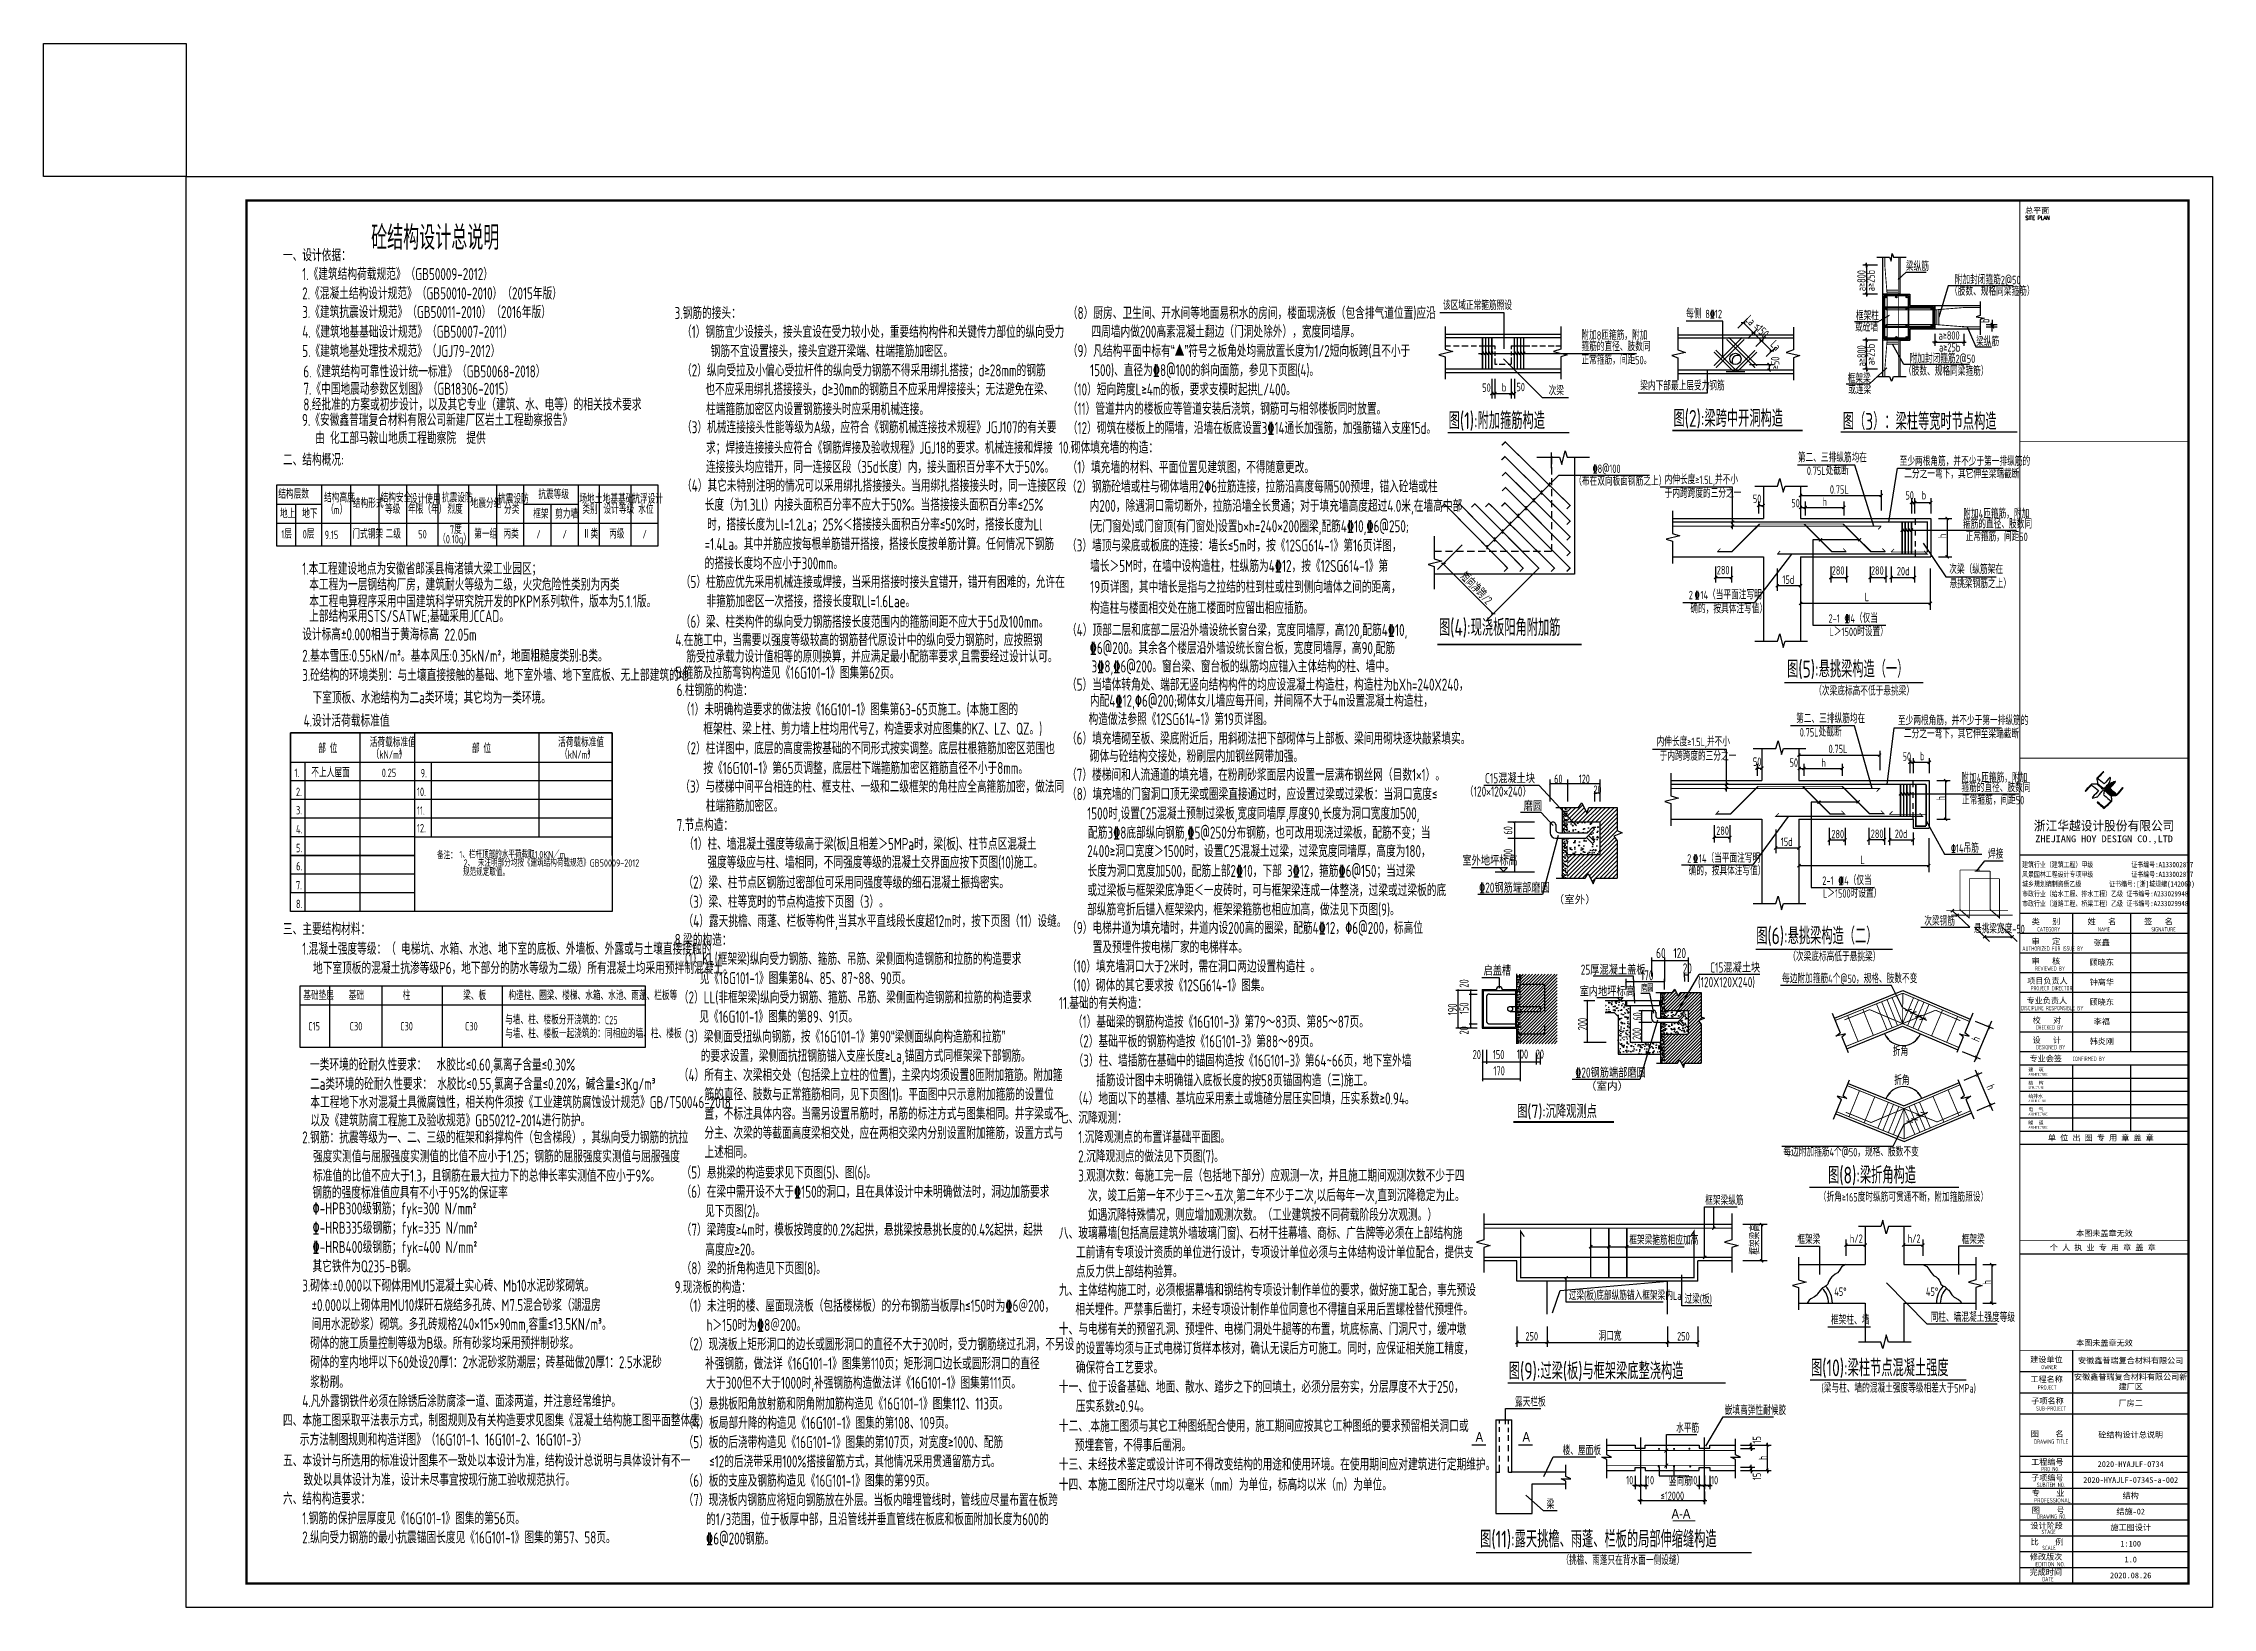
# Model space of a CAD drawing. Header units: millimetres. Extents: x 6950065 to 7140129, y 16284814 to 19754034.
# Drawn here: x 7042976 to 7133008, y 19035946 to 19100872 of the extents above; entities that cross this region are included whole.
import ezdxf
from ezdxf.enums import TextEntityAlignment as Align

# ---------------------------------------------------------------- set-up
doc = ezdxf.new("R2010")
doc.units = ezdxf.units.MM
doc.header["$LTSCALE"] = 1500
doc.header["$MEASUREMENT"] = 0
doc.linetypes.add('HIDDEN', pattern=[0.375, 0.25, -0.125])
doc.linetypes.add('HIDDENX2', pattern=[19.05, 12.7, -6.35])
for name, color, linetype in [('C型钢', 6, 'Continuous'), ('dim', 7, 'Continuous'), ('NUM', 7, 'Continuous'), ('PDIM', 3, 'Continuous'), ('PUB_TITLE', 4, 'Continuous'), ('TK', 4, 'Continuous'), ('图形', 2, 'Continuous'), ('文字', 31, 'Continuous'), ('沉降观测-室内', 6, 'Continuous'), ('沉降观测-室外', 9, 'Continuous'), ('砌体-小孔砖', 50, 'Continuous'), ('结构说明修改', 6, 'Continuous'), ('表格', 8, 'Continuous'), ('阳角加筋', 7, 'Continuous')]:
    doc.layers.add(name, color=color, linetype=linetype)
doc.styles.add('-宋体', font='', dxfattribs={"width": 0.8})
doc.styles.add('HS', font='天和字符.shx', dxfattribs={"width": 0.7, "bigfont": '天和汉字.shx'})
doc.styles.add('HT', font='simhei.ttf', dxfattribs={"width": 0.7})
doc.styles.add('ROMANS', font='romans', dxfattribs={"width": 0.65, "height": 231.275})
doc.styles.add('TSSD_REIN', font='tssdeng.shx', dxfattribs={"width": 0.7, "bigfont": 'tssdchn.shx'})
doc.styles.add('图签宋体', font='', dxfattribs={"height": 300})
doc.styles.add('图签黑体', font='simhei.ttf', dxfattribs={"height": 550})
doc.styles.get('-宋体').set_extended_font_data('SimSun')
doc.styles.get('图签宋体').set_extended_font_data('NSimSun')
pattern_1 = [(50, (-69297.32, 10383.48), (320.6682, -28.0548), [33.5305, -368.8358]), (355, (-69297.32, 10383.5), (-62.0321, 336.2853), [26.8244, -295.0687]), (100.4514, (-69270.6, 10381.15), (258.6363, 308.2303), [28.4966, -313.4622]), (46.1842, (-69297.32, 10472.9), (477.1354, -73.9992), [50.2958, -553.2537]), (96.6356, (-69257.56, 10466.73), (417.863, 435.5025), [42.745, -470.1932]), (351.1842, (-69297.3, 10472.9), (417.8628, 435.5028), [40.2366, -442.603]), (21, (-69252.62, 10450.55), (266.8615, -180.0003), [33.5305, -368.8358]), (326, (-69252.6, 10450.55), (108.7799, 324.1955), [26.8244, -295.0687]), (71.4514, (-69230.38, 10435.55), (375.6415, 144.1949), [28.4966, -313.4622]), (37.5, (-69297.32, 10383.48), (5.43635, 148.8281), [0, -291.49207, 0, -299.5394, 0, -296.18634]), (7.5, (-69297.32, 10383.48), (117.61148, 176.3311), [0, -170.78216, 0, -284.78596, 0, -112.8861]), (327.5, (-69397.02, 10383.48), (238.65798, -10.08369), [0, -111.76843, 0, -348.7175, 0, -462.7213]), (317.5, (-69441.73, 10383.48), (260.7272, 44.7543), [0, -145.29896, 0, -231.5842, 0, -328.5992])]

msp = doc.modelspace()

# ---------------------------------------------------------------- texts
at = {"layer": '图形', "color": 3, "linetype": 'Continuous', "style": 'TSSD_REIN', "width": 0.7}
for s, rotation, p in [('a≥800', 90, (7118609.3, 19090586.4)), ('a\x9325b', 90, (7118988.7, 19090586)), ('La', 315, (7113576.1, 19089385.7)), ('≤150', 315, (7113924.2, 19089076.5)), ('b', 90, (7123740.2, 19089270.5)), ('La', 315, (7114630.1, 19088342.2)), ('≥50', 90, (7115029.6, 19087347.4)), ('a≥800', 90, (7118609.3, 19087463.2)), ('a\x9325b', 90, (7118988.7, 19087517.2)), ('h', 90, (7121962.6, 19080336.8)), ('h', 90, (7121898, 19069448.5)), ('h', 67, (7123305.4, 19059401.3)), ('h', 293, (7123608.9, 19057570.1)), ('框架梁高', 90, (7114202.1, 19050594.8)), ('h', 90, (7123813.8, 19049359.8))]:
    msp.add_text(s, height=350, rotation=rotation, dxfattribs=at).set_placement(p)
for s, height, p in [('梁纵筋', 350, (7120281.8, 19091432.2)), ('（肢数、规格同梁箍筋）', 350, (7122112.9, 19090404.4)), ('附加封闭箍筋2@50', 350, (7122307.4, 19090875.6)), ('该区域正常箍筋照设', 350, (7101063.9, 19089813.3)), ('每侧 8\x8412', 350, (7111157.1, 19089465.4)), ('框架柱', 350, (7118201.5, 19089379.7)), ('附加8匝箍筋，附加', 350, (7106811.5, 19088574.1)), ('或砼墙', 350, (7118170.2, 19088911)), ('a\x93800', 350, (7121632, 19088573.6)), ('梁纵筋', 350, (7123193.6, 19088308.1)), ('箍筋的直径、肢数同', 350, (7106813.1, 19088100.7)), ('正常箍筋，间距50。', 350, (7106813.1, 19087549.6)), ('附加封闭箍筋2@50', 350, (7120428.1, 19087601.9)), ('框架梁', 350, (7117862.9, 19086773.9)), ('（肢数、规格同梁箍筋）', 350, (7120201.7, 19087082.7)), ('50', 350, (7102694.2, 19086408.5)), ('b', 350, (7103508.5, 19086423.6)), ('50', 350, (7104114.2, 19086433.4)), ('次梁', 350, (7105450.5, 19086268.5)), ('梁内下部最上层受力钢筋', 350, (7109253.3, 19086475.3)), ('或连梁', 350, (7117884.6, 19086319.8)), ('图(1):附加箍筋构造', 700, (7101303.5, 19084863.4)), ('图(2):梁跨中开洞构造', 700, (7110634.2, 19084957.7)), ('图（3）：梁柱等宽时节点构造', 700, (7117660.7, 19084832.7)), ('第二、三排纵筋均在', 350, (7115794.7, 19083491.9)), ('0.75L处截断', 350, (7116166.9, 19082959.7)), ('至少两根角筋，并不少于第一排纵筋的', 350, (7120020.6, 19083339.7)), ('于内跨跨度的三分之一', 350, (7110265, 19082013.8)), ('内伸长度≥1.5L,并不小', 350, (7110265, 19082580.6)), ('0.75L', 350, (7117122.5, 19082180.3)), ('二分之一弯下，其它伸至梁端截断', 350, (7120213, 19082822.6)), ('50', 350, (7113926.6, 19081791.3)), ('50', 350, (7115523.2, 19081615.6)), ('h', 350, (7116818.8, 19081675.7)), ('50', 350, (7120257.6, 19081936)), ('b', 350, (7120932.8, 19081947.3)), ('附加4匝箍筋，附加', 350, (7122663, 19081165)), ('箍筋的直径、肢数同', 350, (7122648.5, 19080741.3)), ('正常箍筋，间距50', 350, (7122754.5, 19080212.5)), ('280', 350, (7112428.7, 19078835.1)), ('15d', 350, (7115152.9, 19078438.1)), ('280', 350, (7117200.4, 19078819.1)), ('280', 350, (7118828.3, 19078819.1)), ('20d', 350, (7119903, 19078792.7)), ('次梁（纵筋架在', 350, (7122078.5, 19078856.2)), ('2  14（当平面注写明', 350, (7111266.4, 19077800.8)), ('L', 350, (7118571.6, 19077720.4)), ('悬挑梁钢筋之上）', 350, (7122090.4, 19078263.6)), ('确的，按具体注写值）', 350, (7111332.8, 19077220.8)), ('2-1  14（仅当', 350, (7117066.8, 19076827.1)), ('L＞1500时设置）', 350, (7117109.3, 19076271.5)), ('图(5):悬挑梁构造（一）', 700, (7115350.6, 19074552)), ('（次梁底标高不低于悬挑梁）', 350, (7116474.1, 19073808.5)), ('第二、三排纵筋均在', 350, (7115722.7, 19072660.6)), ('0.75L处截断', 350, (7115872.5, 19072102.2)), ('至少两根角筋，并不少于第一排纵筋的', 350, (7119947.5, 19072580.2)), ('内伸长度≥1.5L,并不小', 350, (7109930.9, 19071702)), ('0.75L', 350, (7117069.5, 19071411.8)), ('二分之一弯下，其它伸至梁端截断', 350, (7120199.1, 19072032.8)), ('于内跨跨度的三分之一', 350, (7110055.9, 19071103.9)), ('50', 350, (7113929.4, 19070881.8)), ('50', 350, (7115448.8, 19070846.5)), ('h', 350, (7116770.8, 19070846.3)), ('50', 350, (7120142.7, 19071096)), ('b', 350, (7120861.1, 19071118.2)), ('箍筋的直径、肢数同', 350, (7122582.9, 19069799)), ('附加4匝箍筋，附加', 350, (7122582.9, 19070206.8)), ('正常箍筋，间距50', 350, (7122609.5, 19069282.8)), ('280', 350, (7112404.2, 19068020.1)), ('280', 350, (7117183.5, 19067879.3)), ('280', 350, (7118818.9, 19067891.7)), ('20d', 350, (7119815.9, 19067888.7)), ('2  14（当平面注写明', 350, (7111201.7, 19066867.3)), ('15d', 350, (7115083.5, 19067559.6)), ('L', 350, (7118388.1, 19066809.7)), ('\x8314吊筋', 350, (7122146.7, 19067284.2)), ('焊接', 350, (7123688.4, 19067038.3)), ('确的，按具体注写值）', 350, (7111262.8, 19066341.7)), ('2-1  14（仅当', 350, (7116809.7, 19065946.1)), ('L＞1500时设置）', 350, (7116837.5, 19065414.2)), ('次梁钢筋', 350, (7121042.4, 19064255.2)), ('图(6):悬挑梁构造（二）', 700, (7114067.2, 19063479.3)), ('悬挑梁宽度-50', 350, (7123100.1, 19063937.5)), ('（次梁底标高低于悬挑梁）', 350, (7115397.9, 19062777.6)), ('每边附加箍筋4个@50，规格、肢数不变 ', 350, (7115140.1, 19061869)), ('折角', 350, (7119734.6, 19058849)), ('折角', 350, (7119791.4, 19057646.8)), ('每边附加箍筋4个@50，规格、肢数不变 ', 350, (7115196.9, 19054676.4)), ('图(8):梁折角构造', 700, (7117051, 19053546.9)), ('框架梁纵筋', 350, (7111950.1, 19052661.9)), ('（折角\x93165度时纵筋可贯通不断，附加箍筋照设）', 350, (7116664.4, 19052801.9)), ('框架梁箍筋相应加高', 350, (7108800.2, 19051014.2)), ('框架梁', 350, (7115775.2, 19051039.4)), ('h/2', 350, (7117953.8, 19051087.1)), ('h/2', 350, (7120353.8, 19051087.1)), ('框架梁', 350, (7122593.3, 19051039.4)), ('过梁(板)底部纵筋锚入框架梁内La', 350, (7106283.1, 19048716.8)), ('45%%d', 350, (7117305.4, 19048884.2)), ('45%%d', 350, (7121109.5, 19048884.2)), ('过梁(板)', 350, (7111087.3, 19048564.2)), ('同柱、墙混凝土强度等级', 350, (7121302.5, 19047807.1)), ('250', 350, (7104489.3, 19047032.4)), ('洞口宽', 350, (7107522.5, 19047032.4)), ('250', 350, (7110781.9, 19047032.4)), ('框架柱、墙', 350, (7117169.5, 19047696)), ('图(9):过梁(板)与框架梁底整浇构造', 700, (7103799.3, 19045418.1)), ('图(10):梁柱节点混凝土强度', 700, (7116341, 19045549)), ('露天栏板', 350, (7104055.6, 19044293.6)), ('(梁与柱、墙的混凝土强度等级相差大于5MPa)', 350, (7116776.4, 19044872.4)), ('嵌填高弹性耐候胶', 350, (7112760.3, 19043948.3)), ('水平筋', 350, (7110741.6, 19043211.3)), ('楼、屋面板', 350, (7106032.1, 19042280.3)), ('竖向筋', 350, (7110435.3, 19041008.2)), ('梁', 350, (7105365.6, 19040047.5))]:
    msp.add_text(s, height=height, dxfattribs=at).set_placement(p)
at = {"layer": '图形', "color": 2, "linetype": 'Continuous', "style": 'TSSD_REIN', "width": 0.7}
for p in [(7111510.5, 19077800.8), (7117728.4, 19076827.1), (7111445.9, 19066867.3), (7117471.2, 19065946.1)]:
    msp.add_text('\x84', height=350, dxfattribs=at).set_placement(p)
at = {"layer": '图形', "color": 3, "linetype": 'Continuous', "char_height": 350, "attachment_point": 5, "rotation": 90, "style": 'TSSD_REIN'}
for s, insert in [('\\A1;15', (7114095.4, 19042909.1)), ('\\A1;h', (7114337.1, 19042161.4)), ('\\A1;15', (7114095.4, 19041390.4))]:
    msp.add_mtext(s, dxfattribs=dict(at, insert=insert))
at = {"layer": '图形', "color": 3, "linetype": 'Continuous', "char_height": 350, "attachment_point": 5, "style": 'TSSD_REIN'}
for s, insert in [('\\A1;10', (7108815.5, 19041236)), ('\\A1;10', (7109680.6, 19041236)), ('\\A1;10', (7111474.2, 19041236)), ('\\A1;10', (7112339.3, 19041236)), ('\\A1;≤12000', (7110585, 19040588.8))]:
    msp.add_mtext(s, dxfattribs=dict(at, insert=insert))
at = {"layer": '文字', "linetype": 'Continuous', "style": 'TSSD_REIN', "width": 0.7}
for s, height, p in [('砼结构设计总说明', 1000, (7056578.2, 19092305.8)), ('一、设计依据：', 500, (7052919.1, 19091828.9)), ('1.《建筑结构荷载规范》（GB50009-2012）', 500, (7053719.1, 19091046.2)), ('2.《混凝土结构设计规范》（GB50010-2010）（2015年版）', 500, (7053719.1, 19090246.2)), ('3.《建筑抗震设计规范》（GB50011-2010）（2016年版）', 500, (7053719.1, 19089470.7)), ('3.钢筋的接头：', 500, (7069174.3, 19089430.7)), ('（8）厨房、卫生间、开水间等地面易积水的房间，楼面现浇板（包含排气道位置)应沿', 500, (7085496.3, 19089430.7)), ('4.《建筑地基基础设计规范》（GB50007-2011）', 500, (7053719.1, 19088651.6)), ('（1）钢筋宜少设接头，接头宜设在受力较小处，重要结构构件和关键传力部位的纵向受力', 500, (7069482.3, 19088648.9)), ('四周墙内做200高素混凝土翻边（门洞处除外），宽度同墙厚。', 500, (7086473.5, 19088657.6)), ('5.《建筑地基处理技术规范》（JGJ79-2012）', 500, (7053719.1, 19087855.1)), ('      钢筋不宜设置接头，接头宜避开梁端、柱端箍筋加密区。', 500, (7069397.1, 19087848.9)), ('（9）凡结构平面中标有“▲”符号之板角处均需放置长度为1/2短向板跨(且不小于', 500, (7085496.3, 19087857.6)), ('6.《建筑结构可靠性设计统一标准》（GB50068-2018）', 500, (7053765.2, 19087005.2)), ('（2）纵向受拉及小偏心受拉杆件的纵向受力钢筋不得采用绑扎搭接；d≥28mm的钢筋', 500, (7069482.3, 19087048.9)), ('1500)、直径为\x848@100的斜向面筋，参见下页图(4)。', 500, (7086419.1, 19087057.6)), ('7.《中国地震动参数区划图》（GB18306-2015）', 500, (7053765.2, 19086284.4)), ('8.经批准的方案或初步设计，以及其它专业（建筑、水、电等）的相关技术要求', 500, (7053765.2, 19085633.7)), ('也不应采用绑扎搭接接头，d≥30mm的钢筋且不应采用焊接接头；无法避免在梁、', 500, (7070453.2, 19086267.3)), ('柱端箍筋加密区内设置钢筋接头时应采用机械连接。', 500, (7070479.1, 19085442.5)), ('（10）短向跨度L≥4m的板，要求支模时起拱L/400。', 500, (7085496.3, 19086257.6)), ('（11）管道井内的楼板应等管道安装后浇筑，钢筋可与相邻楼板同时放置。', 500, (7085496.3, 19085457.6)), ('（3）机械连接接头性能等级为A级，应符合《钢筋机械连接技术规程》JGJ107的有关要', 500, (7069482.3, 19084688.5)), ('（12）砌筑在楼板上的隔墙，沿墙在板底设置3\x8414通长加强筋，加强筋锚入支座15d。', 500, (7085496.3, 19084657.6)), ('求；焊接连接接头应符合《钢筋焊接及验收规程》JGJ18的要求。机械连接和焊接', 500, (7070479.1, 19083842.5)), ('10.砌体填充墙的构造：', 500, (7085125.6, 19083847.9)), ('二、结构概况:', 500, (7052919.1, 19083340.4)), ('连接接头均应错开，同一连接区段（35d长度）内，接头面积百分率不大于50%%%。', 500, (7070479.1, 19083042.5)), ('（4）其它未特别注明的情况可以采用绑扎搭接接头。当用绑扎搭接接头时，同一连接区段', 500, (7069482.3, 19082264.8)), ('长度（为1.3Ll）内接头面积百分率不应大于50%%%。当搭接接头面积百分率≤25%%%', 500, (7070420.5, 19081472.5)), ('时，搭接长度为Ll=1.2La；25%%%＜搭接接头面积百分率≤50%%%时，搭接长度为Ll', 500, (7070524.1, 19080652.5)), ('=1.4La。其中并筋应按每根单筋错开搭接，搭接长度按单筋计算。任何情况下钢筋', 500, (7070420.5, 19079843.9)), ('（5）柱筋应优先采用机械连接或焊接，当采用搭接时接头宜错开，错开有困难的，允许在', 500, (7069430.5, 19078266.7)), ('的搭接长度均不应小于300mm。', 500, (7070420.5, 19079043.9)), ('     非箍筋加密区一次搭接，搭接长度取Ll=1.6Lae。', 500, (7069430.5, 19077466.7)), ('（6）梁、柱类构件的纵向受力钢筋搭接长度范围内的箍筋间距不应大于5d及100mm。', 500, (7069430.5, 19076615)), ('设计标高±0.000相当于黄海标高', 500, (7053719.1, 19076094.4)), ('4.在施工中，当需要以强度等级较高的钢筋替代原设计中的纵向受力钢筋时，应按照钢', 500, (7069206.4, 19075856.1)), ('筋受拉承载力设计值相等的原则换算，并应满足最小配筋率要求,且需要经过设计认可。', 500, (7069660.3, 19075174.9)), ('3.砼结构的环境类别：与土壤直接接触的基础、地下室外墙、地下室底板、无上部建筑的地', 500, (7053719.1, 19074403)), ('5.箍筋及拉筋弯钩构造见《16G101-1》图集第62页。', 500, (7069206.4, 19074501.3)), ('6.柱钢筋的构造：', 500, (7069258.7, 19073777.5)), ('  下室顶板、水池结构为二a类环境；其它均为一类环境。', 500, (7053719.1, 19073468.1)), ('（1）未明确构造要求的做法按《16G101-1》图集第63-65页施工。(本施工图的', 500, (7069434.9, 19072977.5)), (' 4.设计活荷载标准值', 500, (7053565, 19072511)), ('框架柱、梁上柱、剪力墙上柱均用代号Z，构造要求对应图集的KZ、LZ、QZ。)', 500, (7070367.1, 19072177.5)), ('部 位', 350, (7054383.4, 19071422.3)), ('活荷载标准值', 350, (7056521.6, 19071675)), ('部 位', 350, (7060762, 19071422.3)), ('活荷载标准值', 350, (7064337.9, 19071675)), ('（2）柱详图中，底层的高度需按基础的不同形式按实调整。底层柱根箍筋加密区范围也', 500, (7069434.9, 19071365.7)), ('1.', 350, (7053399.2, 19070419.7)), ('（kN/m\x8c2', 350, (7056599.2, 19071178.1)), ('）', 350, (7057745.6, 19071178.1)), ('9.', 350, (7058633.2, 19070405.6)), ('（kN/m\x8c2', 350, (7064421.9, 19071178.1)), ('）', 350, (7065568.4, 19071178.1)), ('按《16G101-1》第65页调整，底层柱下端箍筋加密区箍筋直径不小于8mm。', 500, (7070367.1, 19070544.8)), ('2.', 350, (7053460.6, 19069630.2)), ('10.', 350, (7058481.8, 19069630.7)), ('（3）与楼梯中间平台相连的柱、框支柱、一级和二级框架的角柱应全高箍筋加密，做法同', 500, (7069411.6, 19069772.8)), ('（8）填充墙的门窗洞口顶无梁或圈梁直接通过时，应设置过梁或过梁板：当洞口宽度≤', 500, (7085460.6, 19069461.8)), ('3.', 350, (7053460.6, 19068870.9)), ('11.', 350, (7058481.8, 19068855.3)), ('     柱端箍筋加密区。', 500, (7069411.6, 19068972.8)), ('1500时,设置C25混凝土预制过梁板,宽度同墙厚,厚度90,长度为洞口宽度加500,', 500, (7086299.5, 19068661.8)), ('4.', 350, (7053460.6, 19068080.6)), ('12.', 350, (7058481.8, 19068120)), ('7.节点构造：', 500, (7069258.7, 19068177.5)), ('配筋3\x848底部纵向钢筋,\x845@250分布钢筋，也可改用现浇过梁板，配筋不变；当', 500, (7086332.4, 19067861.8)), ('5.', 350, (7053460.6, 19067299.4)), ('（1）柱、墙混凝土强度等级高于梁(板)且相差＞5MPa时，梁(板)、柱节点区混凝土', 500, (7069566.6, 19067395.6)), ('强度等级应与柱、墙相同，不同强度等级的混凝土交界面应按下页图(10)施工。', 500, (7070532.6, 19066631.1)), ('2400≥洞口宽度＞1500时，设置C25混凝土过梁，过梁宽度同墙厚，高度为180，', 500, (7086299.5, 19067095.5)), ('6.', 350, (7053466.7, 19066544.3)), ('（2）梁、柱节点区钢筋过密部位可采用同强度等级的细石混凝土振捣密实。', 500, (7069542.5, 19065792.9)), ('长度为洞口宽度加500，配筋上部2\x8410，下部 3\x8412，箍筋\x846@150；当过梁', 500, (7086312.6, 19066274.1)), ('7.', 350, (7053460.6, 19065754.9)), ('8.', 350, (7053460.6, 19064979.9)), ('（3）梁、柱等宽时的节点构造按下页图（3）。', 500, (7069542.5, 19064992.9)), ('或过梁板与框架梁底净距＜一皮砖时，可与框架梁连成一体整浇，过梁或过梁板的底', 500, (7086306.4, 19065471.6)), ('三、主要结构材料：', 500, (7052919.1, 19063861.9)), ('（4）露天挑檐、雨蓬、栏板等构件,当其水平直线段长度超12m时，按下页图（11）设缝。', 500, (7069542.5, 19064192.9)), ('部纵筋弯折后锚入框架梁内，框架梁箍筋也相应加高，做法见下页图(9)。', 500, (7086297.4, 19064671.6)), ('1.混凝土强度等级：（ 电梯坑、水箱、水池、地下室的底板、外墙板、外露或与土壤直接接触的', 500, (7053719.1, 19063042.6)), ('8.梁的构造：', 500, (7069174.3, 19063411)), ('地下室顶板的混凝土抗渗等级P6，地下部分的防水等级为二级）所有混凝土均采用预拌制混凝土。', 500, (7054166.7, 19062244.7)), ('（1）KL(框架梁)纵向受力钢筋、箍筋、吊筋、梁侧面构造钢筋和拉筋的构造要求', 500, (7069351.4, 19062623.7)), ('见《16G101-1》图集第84、85、87~88、90页。', 500, (7070220.9, 19061823.7)), ('基础垫层', 350, (7053763.7, 19061165.9)), ('基础', 350, (7055645, 19061165.9)), ('柱', 350, (7057888.7, 19061165.9)), ('梁、板', 350, (7060397.6, 19061165.9)), ('构造柱、圈梁、楼梯、水箱、水池、雨蓬、栏板等', 350, (7062278.3, 19061165.9)), ('（2）LL(非框架梁)纵向受力钢筋、箍筋、吊筋、梁侧面构造钢筋和拉筋的构造要求', 500, (7069351.4, 19061023.7)), ('见《16G101-1》图集的第89、91页。', 500, (7070198.1, 19060223.7)), ('11.基础的有关构造：', 500, (7085125.6, 19060791.3)), ('与墙、柱、楼板分开浇筑的：C25', 350, (7062139.7, 19060158.5)), ('与墙、柱、楼板一起浇筑的：同相应的墙、柱、楼板', 350, (7062139.7, 19059585.9)), ('（3）梁侧面受扭纵向钢筋，按《16G101-1》第90“梁侧面纵向构造筋和拉筋”', 500, (7069348, 19059398)), ('（1）基础梁的钢筋构造按《16G101-3》第79～83页、第85～87页。', 500, (7085705.9, 19060012.7)), ('的要求设置，梁侧面抗扭钢筋锚入支座长度≥La,锚固方式同框架梁下部钢筋。', 500, (7070256.2, 19058598)), ('（2）基础平板的钢筋构造按《16G101-3》第88～89页。', 500, (7085732.9, 19059200.4)), ('一类环境的砼耐久性要求：  水胶比≤0.60,氯离子含量≤0.30%%%', 500, (7054041.8, 19058232.7)), ('（4）所有主、次梁相交处（包括梁上立柱的位置)，主梁内均须设置8匝附加箍筋。附加箍', 500, (7069348, 19057798)), ('（3）柱、墙插筋在基础中的锚固构造按《16G101-3》第64~66页，地下室外墙', 500, (7085732.9, 19058400.4)), ('插筋设计图中未明确锚入底板长度的按58页锚固构造（三)施工。', 500, (7086672.3, 19057584.1)), ('二a类环境的砼耐久性要求： 水胶比≤0.55,氯离子含量≤0.20%%%，碱含量≤3Kg/m\x8c3', 500, (7054041.8, 19057432.7)), ('     筋的直径、肢数与正常箍筋相同，见下页图(1)。平面图中只示意附加箍筋的设置位', 500, (7069348, 19056998)), ('（4）地面以下的基槽、基坑应采用素土或塘碴分层压实回填，压实系数\x930.94。', 500, (7085705.9, 19056828.2)), ('     置，不标注具体内容。当需另设置吊筋时，吊筋的标注方式与图集相同。井字梁或不', 500, (7069348, 19056198)), ('七、沉降观测：', 500, (7085125.6, 19056028.2)), ('2.钢筋：抗震等级为一、二、三级的框架和斜撑构件（包含梯段），其纵向受力钢筋的抗拉', 500, (7053719.1, 19055213.5)), ('     分主、次梁的等截面高度梁相交处，应在两相交梁内分别设置附加箍筋，设置方式与', 500, (7069348, 19055398)), ('1.沉降观测点的布置详基础平面图。', 500, (7085925.6, 19055228.2)), ('强度实测值与屈服强度实测值的比值不应小于1.25；钢筋的屈服强度实测值与屈服强度', 500, (7054166.7, 19054425.5)), ('     上述相同。', 500, (7069348, 19054598)), ('2.沉降观测点的做法见下页图(7)。', 500, (7085925.6, 19054428.2)), ('标准值的比值不应大于1.3，且钢筋在最大拉力下的总伸长率实测值不应小于9%%%。', 500, (7054166.7, 19053625.5)), ('（5）悬挑梁的构造要求见下页图(5)、图(6)。', 500, (7069463.1, 19053756.1)), ('3.观测次数：每施工完一层（包括地下部分）应观测一次，并且施工期间观测次数不少于四', 500, (7085925.6, 19053628.2)), ('  钢筋的强度标准值应具有不小于95%%%的保证率', 500, (7053719.1, 19052923.9)), ('  \x82-HPB300级钢筋；fyk=300 N/mm\x8c2', 500, (7053719.1, 19052263.5)), ('（6）在梁中需开设不大于\x84150的洞口，且在具体设计中未明确做法时，洞边加筋要求', 500, (7069461, 19052956.1)), ('见下页图(2)。', 500, (7070440.8, 19052156.1)), ('次，竣工后第一年不少于三～五次,第二年不少于二次,以后每年一次,直到沉降稳定为止。', 500, (7086329.6, 19052806.9)), ('  \x83-HRB335级钢筋；fyk=335 N/mm\x8c2', 500, (7053719.1, 19051463.5)), ('（7）梁跨度≥4m时，模板按跨度的0.2%%%起拱，悬挑梁按悬挑长度的0.4%%%起拱，起拱', 500, (7069466.2, 19051381.8)), ('八、玻璃幕墙(包括高层建筑外墙玻璃门窗)、石材干挂幕墙、商标、广告牌等必须在上部结构施', 500, (7085125.6, 19051243.8)), ('如遇沉降特殊情况，则应增加观测次数。（工业建筑按不同荷载阶段分次观测。）', 500, (7086329.6, 19051998.7)), ('  \x84-HRB400级钢筋；fyk=400 N/mm\x8c2', 500, (7053719.1, 19050663.5)), ('高度应≥20。', 500, (7070450.1, 19050556.4)), (' 工前请有专项设计资质的单位进行设计，专项设计单位必须与主体结构设计单位配合，提供支', 500, (7085621.2, 19050443.8)), ('  其它铁件为Q235-B钢。', 500, (7053719.1, 19049863.5)), ('（8）梁的折角构造见下页图(8)。', 500, (7069466.2, 19049781.8)), (' 点反力供上部结构验算。', 500, (7085621.2, 19049643.8)), ('9.现浇板的构造：', 500, (7069174.3, 19048999.9)), ('九、主体结构施工时，必须根据幕墙和钢结构专项设计制作单位的要求，做好施工配合，事先预设', 500, (7085125.6, 19048879.3)), ('（1）未注明的楼、屋面现浇板（包括楼梯板）的分布钢筋当板厚h≤150时为\x846＠200，', 500, (7069547.9, 19048225)), (' 相关埋件。严禁事后凿打，未经专项设计制作单位同意也不得擅自采用后置螺栓替代预埋件。', 500, (7085598.6, 19048079.3)), ('h＞150时为\x848＠200。', 500, (7070500.2, 19047426.8)), ('十、与电梯有关的预留孔洞、预埋件、电梯门洞处牛腿等的布置，坑底标高、门洞尺寸，缓冲墩', 500, (7085125.6, 19047259.3)), ('砌体的室内地坪以下60处设20厚1：2水泥砂浆防潮层；砖基础做20厚1：2.5水泥砂', 500, (7054050.1, 19045882.5)), ('（2）现浇板上矩形洞口的边长或圆形洞口的直径不大于300时，受力钢筋绕过孔洞，不另设', 500, (7069547.9, 19046626.8)), ('补强钢筋，做法详《16G101-1》图集第110页；矩形洞口边长或圆形洞口的直径', 500, (7070439.3, 19045826.8)), (' 的设置等均须与正式电梯订货样本核对，确认无误后方可施工。同时，应保证相关施工精度，', 500, (7085616.2, 19046459.3)), ('浆粉刷。', 500, (7054050.1, 19045059)), ('大于300但不大于1000时,补强钢筋构造做法详《16G101-1》图集第111页。', 500, (7070482.2, 19045026.8)), (' 确保符合工艺要求。', 500, (7085616.2, 19045659.3)), ('4.凡外露钢铁件必须在除锈后涂防腐漆一道、面漆两道，并注意经常维护。', 500, (7053719.1, 19044268.6)), ('（3）悬挑板阳角放射筋和阴角附加筋构造见《16G101-1》图集112、113页。', 500, (7069547.9, 19044163.5)), ('十一、位于设备基础、地面、散水、踏步之下的回填土，必须分层夯实，分层厚度不大于250，', 500, (7085125.6, 19044859.3)), (' 压实系数≥0.94。', 500, (7085616.2, 19044059.3)), ('四、本施工图采取平法表示方式，制图规则及有关构造要求见图集《混凝土结构施工图平面整体表', 500, (7052919.1, 19043471.1)), ('（4）板局部升降的构造见《16G101-1》图集的第108、109页。', 500, (7069547.9, 19043363.5)), ('十二、.本施工图须与其它工种图纸配合使用，施工期间应按其它工种图纸的要求预留相关洞口或', 500, (7085125.6, 19043238.1)), ('示方法制图规则和构造详图》（16G101-1、16G101-2、16G101-3）', 500, (7053619.6, 19042671.1)), ('（5）板的后浇带构造见《16G101-1》图集的第107页，对宽度≥1000、配筋', 500, (7069547.9, 19042563.5)), (' 预埋套管，不得事后凿洞。', 500, (7085571.6, 19042438.1)), ('五、本设计与所选用的标准设计图集不一致处以本设计为准，结构设计总说明与具体设计有不一', 500, (7052922.3, 19041800.9)), ('     ≤12的后浇带采用100%%%搭接留筋方式，其他情况采用贯通留筋方式。', 500, (7069547.9, 19041763.5)), ('十三、未经技术鉴定或设计许可不得改变结构的用途和使用环境。在使用期间应对建筑进行定期维护。', 500, (7085125.6, 19041639.2)), ('    致处以具体设计为准，设计未尽事宜按现行施工验收规范执行。', 500, (7052922.3, 19041000.9)), ('（6）板的支座及钢筋构造见《16G101-1》图集的第99页。', 500, (7069547.9, 19040963.5)), ('十四、本施工图所注尺寸均以毫米（mm）为单位，标高均以米（m）为单位。', 500, (7085125.6, 19040799)), ('六、结构构造要求：', 500, (7052919.1, 19040221.9)), ('（7）现浇板内钢筋应将短向钢筋放在外层。当板内暗埋管线时，管线应尽量布置在板跨', 500, (7069547.9, 19040163.5)), ('1.钢筋的保护层厚度见《16G101-1》图集的第56页。', 500, (7053719.1, 19039404.7)), ('2.纵向受力钢筋的最小抗震锚固长度见《16G101-1》图集的第57、58页。', 500, (7053719.1, 19038608.5)), ('的1/3范围，位于板厚中部，且沿管线并垂直管线在板底和板面附加长度为600的', 500, (7070479.3, 19039363.5)), ('\x846@200钢筋。', 500, (7070479.3, 19038563.5))]:
    msp.add_text(s, height=height, dxfattribs=at).set_placement(p)
at = {"layer": '文字'}
for s, height, style, width, p in [('a\x9325b', 350, 'TSSD_REIN', 0.7, (7121653.5, 19088078.7)), ('A', 400, 'HS', 0.875, (7102418.4, 19042830.1)), ('A', 400, 'HS', 0.875, (7104365.3, 19042830.1)), ('A-A', 400, 'HS', 0.875, (7110551.7, 19039640.6))]:
    msp.add_text(s, height=height, dxfattribs=dict(at, style=style, width=width)).set_placement(p)
at = {"layer": '文字', "color": 6, "linetype": 'Continuous', "style": 'TSSD_REIN', "width": 0.7}
for s, p in [('9.《安徽鑫普瑞复合材料有限公司新建厂区岩土工程勘察报告》', (7053710.6, 19084991.1)), ('由 化工部马鞍山地质工程勘察院  提供', (7054255.3, 19084244.2)), ('1.本工程建设地点为安徽省郎溪县梅渚镇大梁工业园区；', (7053719.1, 19078818.7)), ('本工程为一层钢结构厂房，建筑耐火等级为二级，火灾危险性类别为丙类', (7054009.5, 19078161.2)), ('本工程电算程序采用中国建筑科学研究院开发的PKPM系列软件，版本为5.1.1版。', (7054009.5, 19077461.8)), ('上部结构采用STS/SATWE;基础采用JCCAD。', (7054009.5, 19076852.1)), ('本工程地下水对混凝土具微腐蚀性，相关构件须按《工业建筑防腐蚀设计规范》GB/T50046-2018', (7054054.5, 19056674.7)), ('以及《建筑防腐工程施工及验收规范》GB50212-2014进行防护。', (7054054.5, 19055919.1))]:
    msp.add_text(s, height=500, dxfattribs=at).set_placement(p)
at = {"layer": '文字', "color": 2, "linetype": 'Continuous', "style": 'TSSD_REIN', "width": 0.7}
for s, p in [('备注：', (7059314.8, 19067017)), ('1、栏杆顶部的水平荷载取1.0KN／m', (7060240.7, 19067052.2)), ('   2、 未注明部分均按《建筑结构荷载规范》GB50009-2012', (7059952.5, 19066702.1)), ('规范规定取值。', (7060393.6, 19066318.2))]:
    msp.add_text(s, height=300, dxfattribs=at).set_placement(p)
at = {"layer": '沉降观测-室外', "color": 3, "linetype": 'Continuous', "style": 'TSSD_REIN', "width": 0.7}
for s, height, p in [('图(11):露天挑檐、雨蓬、栏板的局部伸缩缝构造', 700, (7102609.4, 19038440.2)), ('（挑檐、雨蓬只在背水面一侧设缝）', 350, (7105982.4, 19037724.4))]:
    msp.add_text(s, height=height, dxfattribs=at).set_placement(p)
at = {"layer": '砌体-小孔砖', "color": 3, "linetype": 'Continuous', "style": 'TSSD_REIN', "width": 0.7}
for s, p in [('（1）填充墙的材料、平面位置见建筑图，不得随意更改。', (7085485.1, 19083029)), ('（2）钢筋砼墙或柱与砌体墙用2\x826拉筋连接，拉筋沿高度每隔500预埋，锚入砼墙或柱', (7085460.6, 19082227.7)), ('内200，除遇洞口需切断外，拉筋沿墙全长贯通；对于填充墙高度超过4.0米,在墙高中部', (7086399.3, 19081427.7)), ('(无门窗处)或门窗顶(有门窗处)设置b×h=240×200圈梁,配筋4\x8410,\x846@250;    ', (7086399.3, 19080580.7)), ('（3）墙顶与梁底或板底的连接：墙长≤5m时，按《12SG614-1》第16页详图，', (7085460.6, 19079781.8)), ('墙长＞5M时，在墙中设构造柱，柱纵筋为4\x8412，按《12SG614-1》第', (7086422.2, 19078931.4)), ('19页详图，其中墙长是指与之拉结的柱到柱或柱到侧向墙体之间的距离，', (7086422.2, 19078063.5)), ('构造柱与楼面相交处在施工楼面时应留出相应插筋。', (7086422.2, 19077192.3)), ('（4）顶部二层和底部二层沿外墙设统长窗台梁，宽度同墙厚，高120,配筋4\x8410,', (7085460.6, 19076271.7)), ('\x846@200。其余各个楼层沿外墙设统长窗台板，宽度同墙厚，高90,配筋', (7086400.2, 19075526.7)), ('3\x848,\x846@200。窗台梁、窗台板的纵筋均应锚入主体结构的柱、墙中。', (7086478, 19074761.3)), ('（5）当墙体转角处、端部无竖向结构构件的均应设混凝土构造柱，构造柱为bXh=240X240，', (7085460.6, 19074005.2)), ('内配4\x8412,\x826@200;砌体女儿墙应每开间，并间隔不大于4m设置混凝土构造柱，', (7086410.3, 19073336.7)), ('构造做法参照《12SG614-1》第19页详图。', (7086355.9, 19072573.8)), ('（6）填充墙砌至板、梁底附近后，用斜砌法把下部砌体与上部板、梁间用砌块逐块敲紧填实。', (7085460.6, 19071770.4)), ('砌体与砼结构交接处，粉刷层内加钢丝网带加强。', (7086405, 19071034.3)), ('（7）楼梯间和人流通道的填充墙，在粉刷砂浆面层内设置一层满布钢丝网（目数1×1）。', (7085460.6, 19070261.8)), ('（9）电梯井道为填充墙时，井道内设200高的圈梁，配筋4\x8412，\x826@200，标高位', (7085463.6, 19063909.1)), ('     置及预埋件按电梯厂家的电梯样本。', (7085463.6, 19063109.1)), ('（10）填充墙洞口大于2米时，需在洞口两边设置构造柱 。', (7085463.6, 19062309.1)), ('（10）砌体的其它要求按《12SG614-1》图集。', (7085463.6, 19061523.8))]:
    msp.add_text(s, height=500, dxfattribs=at).set_placement(p)
at = {"layer": '结构说明修改', "style": 'TSSD_REIN', "width": 0.7}
for s, height, p in [('1层', 350, (7052850.6, 19080323.5)), ('0层', 350, (7053736.3, 19080323.5)), ('9.15', 350, (7054650.9, 19080296)), ('门式钢架', 350, (7055801.4, 19080318.9)), ('二级', 350, (7057176.3, 19080323.5)), ('50', 350, (7058534.3, 19080323.5)), ('7度', 350, (7059848, 19080515.7)), ('第一组', 350, (7060856.4, 19080323.5)), ('丙类', 350, (7062067, 19080323.5)), ('/', 350, (7063436.6, 19080323.5)), ('/', 350, (7064523.4, 19080323.5)), ('Ⅱ类', 350, (7065364.2, 19080323.5)), ('丙级', 350, (7066453.7, 19080323.5)), ('/', 350, (7067840.9, 19080323.5)), ('（0.10g）', 350, (7059360.7, 19080116.4)), ('2.基本雪压:0.55kN/m\x8c2\x8d。基本风压:0.35kN/m\x8c2\x8d，地面粗糙度类别:B类。', 500, (7053719.1, 19075203)), ('不上人屋面', 350, (7054097.8, 19070419.7)), ('0.25', 350, (7057020.7, 19070419.7)), ('C15', 350, (7053968.7, 19059901.8)), ('C30', 350, (7055687.1, 19059901.8)), ('C30', 350, (7057787.3, 19059901.8)), ('C30', 350, (7060476.4, 19059901.8)), ('3.砌体:±0.000以下砌体用MU15混凝土实心砖、Mb10水泥砂浆砌筑。', 500, (7053719.1, 19049062.8)), ('±0.000以上砌体用MU10煤矸石烧结多孔砖、M7.5混合砂浆（潮湿房', 500, (7054104.1, 19048250.7)), ('间用水泥砂浆）砌筑。多孔砖规格240×115×90mm,容重≤13.5KN/m\x8c3\x8e\x8d\x8d。', 500, (7054111.4, 19047462.8)), ('砌体的施工质量控制等级为B级。所有砂浆均采用预拌制砂浆。', 500, (7054050.1, 19046678.6))]:
    msp.add_text(s, height=height, dxfattribs=at).set_placement(p)
at = {"layer": '结构说明修改', "color": 1, "style": 'TSSD_REIN', "width": 0.7}
msp.add_text('22.05m', height=500, dxfattribs=at).set_placement((7059617.7, 19076079.4))
at = {"layer": '表格', "color": 3, "linetype": 'Continuous', "style": 'TSSD_REIN', "width": 0.7}
for s, p in [('结构层数', (7052725.6, 19081979)), ('地上', (7052796.4, 19081166.1)), ('地下', (7053716.6, 19081166.1)), ('结构高度', (7054624.5, 19081825.2)), ('（m）', (7054716.6, 19081334.4)), ('结构形式', (7055821.4, 19081596)), ('结构安全', (7056972.3, 19081825.6)), ('等级', (7057156.4, 19081350.1)), ('年限（年）', (7058107.8, 19081350.1)), ('设计使用', (7058184.5, 19081779.6)), ('抗震设防', (7059516.2, 19081825.6)), ('烈度', (7059744.8, 19081350.1)), ('地震分组', (7060712, 19081596)), ('抗震设防', (7061847.6, 19081779.6)), ('分类', (7062094.4, 19081350.1)), ('框架', (7063304.4, 19081150.7)), ('抗震等级', (7063515.7, 19081963.1)), ('剪力墙', (7064214.7, 19081150.7)), ('场地土', (7065222.9, 19081779.6)), ('类别', (7065345.7, 19081350.1)), ('地基基础', (7066189.6, 19081779.6)), ('设计等级', (7066221.8, 19081350.1)), ('抗浮设计', (7067417.2, 19081779.6)), ('水位', (7067664, 19081350.1))]:
    msp.add_text(s, height=350, dxfattribs=at).set_placement(p)
at = {"layer": '阳角加筋', "color": 3, "linetype": 'Continuous', "style": 'TSSD_REIN', "width": 0.7}
for s, height, p in [('\x848@100', 350, (7107274.2, 19083040.1)), ('（布在双向板面钢筋之上）', 350, (7106512.7, 19082518.2)), ('图(4):现浇板阳角附加筋', 700, (7100897.6, 19076277.2))]:
    msp.add_text(s, height=height, dxfattribs=at).set_placement(p)
msp.add_text('短向净跨/2', height=350, rotation=315, dxfattribs=at).set_placement((7101743.9, 19078704.6))

# ---------------------------------------------------------------- blocks, each defined once
blk = doc.blocks.new('DMTK2')
blk.add_line((-10, 0), (10, 0))
at = {"const_width": 4}
blk.add_lwpolyline([(-5.7, -5.7), (5.7, 5.7)], dxfattribs=at)
blk = doc.blocks.new('DIMBLK')
blk.add_line((-2, 0), (0, 0))
at = {"const_width": 0.35}
blk.add_lwpolyline([(-0.71, -0.71), (0.71, 0.71)], dxfattribs=at)
blk = doc.blocks.new('_ArchTick')
at = {"color": 0, "linetype": 'ByBlock', "const_width": 0.4}
blk.add_lwpolyline([(-0.5, -0.5), (0.5, 0.5)], dxfattribs=at)
blk = doc.blocks.new('A$C04FD6434')
at = {"layer": '表格', "linetype": 'Continuous'}
h = blk.add_hatch(dxfattribs=at)
h.set_pattern_fill('AR-SAND', color=256, scale=60.674291, style=0)
h.set_pattern_definition([(37.5, (-89821.56, 11843.24), (-3.82208, 116.90867), [0, -92.22492, 0, -103.14629, 0, -98.59572]), (7.5, (-89821.56, 11843.24), (107.37995, 171.2317), [0, -49.75292, 0, -83.12378, 0, -31.854]), (327.5, (-89896.19, 11843.24), (188.94835, 0.34336), [0, -30.33715, 0, -109.21372, 0, -142.58458]), (317.5, (-89896.2, 11843.24), (182.3946, 53.25234), [0, -15.16857, 0, -71.59566, 0, -81.91029])])
h.paths.add_polyline_path([(3415, 2509), (3602, 2509), (3602, 3381), (3415, 3381)])
h.paths.add_polyline_path([(3415, 936), (3602, 936), (3602, 2322), (3415, 2322)])
h = blk.add_hatch(dxfattribs=at)
h.set_pattern_fill('AN33C', color=256, scale=606.742906, style=0)
h.set_pattern_definition([(50, (-89821.56, 11843.24), (435.1925, -38.0744), [45.5057, -500.5629]), (355, (-89821.56, 11843.24), (-84.1864, 456.3872), [36.4046, -400.4503]), (100.4514, (-89785.3, 11840.07), (351.0065, 418.3126), [38.674, -425.413]), (46.1842, (-89821.56, 11964.6), (647.541, -100.4275), [68.2586, -750.8443]), (96.6356, (-89767.6, 11956.2), (567.1, 591.039), [58.011, -638.1194]), (351.1842, (-89821.56, 11964.6), (567.0995, 591.0396), [54.607, -600.6755]), (21, (-89760.9, 11934.26), (362.1691, -244.2862), [45.5057, -500.5629]), (326, (-89760.9, 11934.26), (147.6299, 439.9796), [36.4046, -400.4503]), (71.4514, (-89730.7, 11913.9), (509.7991, 195.693), [38.674, -425.413]), (37.5, (-89821.56, 11843.24), (7.3779, 201.98098), [0, -395.5964, 0, -406.51775, 0, -401.9672]), (7.5, (-89821.56, 11843.24), (159.6156, 239.3065), [0, -231.7758, 0, -386.49523, 0, -153.2026]), (327.5, (-89956.87, 11843.24), (323.89298, -13.685), [0, -151.6857, 0, -473.2595, 0, -627.9789]), (317.5, (-90017.54, 11843.24), (353.8441, 60.738), [0, -197.1914, 0, -314.2928, 0, -445.956])])
h.paths.add_polyline_path([(4722, 1762), (4722, 2882), (3602, 2882), (3602, 2509), (4288, 2509), (4470, 2695), (4535, 2628), (4327, 2415), (4535, 2203), (4470, 2136), (4262, 2349), (4236, 2322), (3602, 2322), (3602, 1762)])
for p, q in [((2624, 4147), (703, 4147)), ((3913, 2744), (2624, 4147)), ((2995, 4349), (2995, 3586)), ((2995, 4214), (4722, 4214)), ((3602, 4349), (3602, 3586)), ((4535, 3952), (4535, 3586)), ((4535, 3886), (4722, 3886)), ((4722, 4349), (4722, 3586)), ((2692, 3208), (1979, 3208)), ((3101, 2759), (2692, 3208)), ((3195, 3381), (3984, 3381)), ((3415, 3381), (3415, 2509)), ((3602, 2942), (4128, 3469)), ((3602, 3091), (3892, 3381)), ((3602, 3239), (3744, 3381)), ((3690, 2882), (4177, 3369)), ((3839, 2882), (4225, 3269)), ((3984, 3381), (4092, 3544)), ((3987, 2882), (4486, 3381)), ((4092, 3544), (4266, 3185)), ((4136, 2882), (4635, 3381)), ((4266, 3185), (4338, 3381)), ((4284, 2882), (4783, 3381)), ((4338, 3381), (5324, 3381)), ((4433, 2882), (4932, 3381)), ((4581, 2882), (5080, 3381)), ((4722, 2874), (5229, 3381)), ((4722, 2726), (5324, 3328)), ((4722, 2577), (5324, 3180)), ((4722, 2429), (5324, 3031)), ((5324, 3381), (5324, 2586)), ((1539, 2882), (2454, 2882)), ((1539, 2322), (2454, 2322)), ((1766, 2882), (1766, 1159)), ((3278, 2419), (2740, 369)), ((3003, 2746), (3003, 2509)), ((3189, 2322), (4236, 2322)), ((3195, 2791), (3195, 2602)), ((3325, 2509), (4288, 2509)), ((3415, 2322), (3415, 936)), ((3602, 2882), (4722, 2882)), ((3971, 936), (5298, 2263)), ((4236, 2322), (4535, 2628)), ((4262, 2349), (4470, 2136)), ((4288, 2509), (4470, 2695)), ((4327, 2415), (4535, 2203)), ((4535, 2628), (4470, 2695)), ((4722, 2280), (5324, 2883)), ((4722, 2882), (4722, 1762)), ((4722, 2132), (5324, 2734)), ((4722, 1983), (5324, 2586)), ((4722, 1835), (5236, 2349)), ((5488, 2511), (5208, 2388)), ((5208, 2388), (5324, 2227)), ((5324, 2586), (5488, 2511)), ((3602, 1762), (4722, 1762)), ((3602, 1012), (4352, 1762)), ((3602, 1160), (4203, 1762)), ((3602, 1309), (4055, 1762)), ((3602, 1457), (3906, 1762)), ((3602, 1606), (3758, 1762)), ((3602, 1754), (3609, 1762)), ((3674, 936), (4500, 1762)), ((3823, 936), (4649, 1762)), ((4120, 936), (5324, 2140)), ((4356, 1023), (5324, 1991)), ((4404, 923), (5324, 1843)), ((4453, 823), (5324, 1694)), ((4535, 2203), (4470, 2136)), ((4714, 936), (5324, 1546)), ((5324, 2227), (5324, 936)), ((283, 1308), (1527, 1308)), ((1100, 1159), (2454, 1159)), ((1247, 1308), (1387, 1168)), ((1527, 1308), (1387, 1168)), ((3206, 936), (4211, 936)), ((4211, 936), (4320, 1098)), ((4320, 1098), (4493, 739)), ((4493, 739), (4565, 936)), ((4565, 936), (5324, 936)), ((4862, 936), (5324, 1397)), ((5011, 936), (5324, 1249)), ((5159, 936), (5324, 1100)), ((5308, 936), (5324, 952)), ((2740, 369), (503, 369))]:
    blk.add_line(p, q, dxfattribs=at)
for points, const_width in [([(2965, 4182), (3024, 4245)], 16.3), ([(3571, 4182), (3631, 4245)], 16.3), ([(4505, 3855), (4564, 3917)], 16.3), ([(4691, 4182), (4751, 4245)], 16.3), ([(4691, 3855), (4751, 3917)], 16.3), ([(3602, 3381), (3602, 2509)], 18.7), ([(1735, 2850), (1795, 2913)], 16.3), ([(1735, 2290), (1795, 2353)], 16.3), ([(3602, 2322), (3602, 936)], 18.7), ([(1735, 1128), (1795, 1190)], 16.3)]:
    blk.add_lwpolyline(points, dxfattribs=dict(at, const_width=const_width))
for centre, radius, start, end in [((3096, 2781), 100, 2.54314, 204.49785), ((3189, 2509), 187, 180, 270), ((3320, 2640), 131, 196.75433, 272.05976)]:
    blk.add_arc(centre, radius, start, end, dxfattribs=at)
blk.add_point((3508, 2835), dxfattribs=at)
at = {"layer": '表格', "linetype": 'Continuous', "style": 'TSSD_REIN', "width": 0.7}
for s, height, p in [('C15混凝土块', 349.9, (748, 4220)), ('60', 300, (3140, 4220)), ('120', 300, (3993, 4220)), ('（120×120×240）', 349.92, (35, 3760)), ('20', 300, (4499, 3845)), ('磨圆', 349.9, (2085, 3266)), ('室外地坪标高', 349.9, (-33, 1374)), ('\x8420钢筋端部磨圆', 349.9, (544, 436))]:
    blk.add_text(s, height=height, dxfattribs=at).set_placement(p)
for s, p in [('60', (1694, 2446, -8)), ('200', (1694, 1535, -8))]:
    blk.add_text(s, height=300, rotation=90, dxfattribs=at).set_placement(p)
at = {"layer": '表格', "linetype": 'Continuous', "style": '-宋体'}
blk.add_text('（室外）', height=268.3, dxfattribs=at).set_placement((3118, 67))
blk = doc.blocks.new('A$C5D690571')
at = {"layer": '沉降观测-室内', "linetype": 'Continuous'}
h = blk.add_hatch(dxfattribs=at)
h.set_pattern_fill('AN33C', color=256, scale=240.732003, style=0)
h.set_pattern_definition([(50, (-74270.64, 15278.55), (172.66748, -15.10645), [18.0549, -198.6039]), (355, (-74270.64, 15278.55), (-33.4019, 181.0767), [14.44392, -158.88312]), (100.4514, (-74256.25, 15277.29), (139.26572, 165.97016), [15.3443, -168.78735]), (46.1842, (-74270.64, 15326.7), (256.9191, -39.8457), [27.08235, -297.90585]), (96.6356, (-74249.23, 15323.38), (225.0032, 234.50135), [23.0165, -253.181]), (351.1842, (-74270.64, 15326.7), (225.003, 234.5015), [21.6659, -238.3247]), (21, (-74246.57, 15314.66), (143.69463, -96.92325), [18.0549, -198.6039]), (326, (-74246.57, 15314.66), (58.5738, 174.56682), [14.44392, -158.88312]), (71.4514, (-74234.6, 15306.58), (202.26848, 77.6434), [15.3443, -168.78735]), (37.5, (-74270.64, 15278.55), (2.927266, 80.138204), [0, -156.95727, 0, -161.29044, 0, -159.48495]), (7.5, (-74270.64, 15278.55), (63.32926, 94.94752), [0, -91.95963, 0, -153.34629, 0, -60.78483]), (327.5, (-74324.32, 15278.55), (128.508144, -5.42968), [0, -60.183, 0, -187.77096, 0, -249.15762]), (317.5, (-74348.4, 15278.55), (140.39157, 24.09847), [0, -78.2379, 0, -124.69918, 0, -176.93802])])
h.paths.add_polyline_path([(2478, 5049), (2341, 5049), (2341, 3929), (2478, 3929)])
h.paths.add_polyline_path([(2478, 3929), (2341, 3929), (2341, 3757), (2478, 3757)])
h.paths.add_polyline_path([(2478, 3757), (2341, 3757), (2341, 2637), (2478, 2637)])
h = blk.add_hatch(dxfattribs=at)
h.set_pattern_fill('ANSI31', color=256, scale=619.025151, style=0)
h.set_pattern_definition([(45, (-74270.64, 15278.55), (-54.71461, 54.71461), [])])
h.paths.add_polyline_path([(3166, 3929), (2478, 3929), (2478, 3757), (3166, 3757)], flags=0)
h.paths.add_polyline_path([(3304, 4700), (2478, 4700), (2478, 3929), (3166, 3929), (3166, 3757), (2478, 3757), (2478, 2985), (3304, 2985)], flags=16)
h.paths.add_polyline_path([(3748, 5049), (2478, 5049), (2478, 4700), (3304, 4700), (3304, 2985), (2478, 2985), (2478, 2637), (3748, 2637)])
h = blk.add_hatch(dxfattribs=at)
h.set_pattern_fill('ANSI31', color=256, scale=619.025151, style=0)
h.set_pattern_definition([(45, (-69297.32, 10383.485), (-54.71461, 54.71461), [])])
h.paths.add_polyline_path([(7941, 4265), (7813, 4529), (7733, 4410), (7452, 4410), (7452, 3792), (8277, 3792), (8277, 2967), (7452, 2967), (7452, 1967), (7901, 1967), (7981, 2087), (8109, 1822), (8162, 1967), (8709, 1967), (8721, 1979), (8721, 3310), (8636, 3428), (8842, 3519), (8721, 3574), (8721, 4410), (7994, 4410)])
h = blk.add_hatch(dxfattribs=at)
h.set_pattern_fill('AR-CONC', color=256, scale=44.707372, style=0)
h.set_pattern_definition(pattern_1)
h.paths.add_polyline_path([(6269, 3950), (6104, 3950), (6104, 4136), (5414, 4136), (5414, 3723), (5719, 3723), (5856, 3586), (5856, 2282), (7088, 2282), (7132, 2692), (6602, 2692, -0.97725), (6585, 2692), (6269, 2692)])
h = blk.add_hatch(dxfattribs=at)
h.set_pattern_fill('AR-SAND', color=256, scale=44.707372, style=0)
h.set_pattern_definition([(37.5, (-69297.32, 10383.485), (-2.81627, 86.14323), [0, -67.955206, 0, -76.00253, 0, -72.64948]), (7.5, (-69297.32, 10383.48), (79.12207, 126.17073), [0, -36.660045, 0, -61.2491, 0, -23.47137]), (327.5, (-69352.31, 10383.485), (139.2251, 0.253), [0, -22.353686, 0, -80.47327, 0, -105.062324]), (317.5, (-69352.31, 10383.48), (134.39602, 39.23857), [0, -11.17684, 0, -52.7547, 0, -60.35495])])
h.paths.add_polyline_path([(7452, 4410), (7314, 4410), (7314, 3517), (7452, 3517)])
h.paths.add_polyline_path([(7444, 2980, -0.376402), (7452, 2989), (7452, 3380), (7314, 3380), (7314, 1967), (7452, 1967), (7452, 2972, -0.376402)])
h = blk.add_hatch(dxfattribs=at)
h.set_pattern_fill('AN33C', color=256, scale=447.07372, style=0)
h.set_pattern_definition([(50, (-61386.38, 10395.18), (320.6682, -28.0548), [33.5305, -368.8358]), (355, (-61386.38, 10395.18), (-62.032, 336.2853), [26.8244, -295.0687]), (100.4514, (-61359.65, 10392.84), (258.6363, 308.2303), [28.4966, -313.4622]), (46.1842, (-61386.38, 10484.6), (477.1354, -73.9992), [50.2958, -553.2537]), (96.6356, (-61346.6, 10478.43), (417.863, 435.5025), [42.745, -470.1932]), (351.1842, (-61386.4, 10484.6), (417.8628, 435.503), [40.2366, -442.603]), (21, (-61341.67, 10462.24), (266.8615, -180.0003), [33.5305, -368.8358]), (326, (-61341.67, 10462.24), (108.7799, 324.1955), [26.8244, -295.0687]), (71.4514, (-61319.43, 10447.24), (375.6415, 144.1949), [28.4966, -313.4622]), (37.5, (-61386.38, 10395.18), (5.43635, 148.8281), [0, -291.49207, 0, -299.5394, 0, -296.18634]), (7.5, (-61386.38, 10395.18), (117.61148, 176.3311), [0, -170.78216, 0, -284.78596, 0, -112.8861]), (327.5, (-61486.07, 10395.18), (238.65798, -10.0837), [0, -111.76843, 0, -348.7175, 0, -462.7213]), (317.5, (-61530.78, 10395.18), (260.7272, 44.7543), [0, -145.29896, 0, -231.5842, 0, -328.5992])])
h.paths.add_polyline_path([(8277, 2967), (8277, 3792), (7452, 3792), (7452, 3517), (7957, 3517), (8091, 3654), (8140, 3605), (7986, 3448), (8140, 3292), (8091, 3243), (7938, 3399), (7919, 3380), (7452, 3380), (7452, 2967)])
h = blk.add_hatch(dxfattribs=at)
h.set_pattern_fill('AR-CONC', color=256, scale=44.707372, style=0)
h.set_pattern_definition(pattern_1)
h.paths.add_polyline_path([(7314, 2692), (7132, 2692), (7088, 2282), (7314, 2282)])
at = {"layer": 'NUM', "const_width": 70, "elevation": -8}
blk.add_lwpolyline([(2224, -73), (5709, -73)], dxfattribs=at)
at = {"layer": '沉降观测-室内', "linetype": 'Continuous'}
for p, q in [((7005, 5622), (7005, 4964)), ((7005, 5523), (8277, 5523)), ((7452, 5622), (7452, 4788)), ((8277, 5622), (8277, 4785)), ((323, 3175), (323, 4510)), ((760, 3175), (760, 4510)), ((1747, 4912), (1139, 4912)), ((1144, 4510), (1144, 3175)), ((1144, 4510), (1639, 4510)), ((1747, 4562), (1747, 4912)), ((1846, 4510), (2341, 4510)), ((2341, 5049), (2341, 2637)), ((6378, 4974), (4986, 4974)), ((6104, 4788), (7461, 4788)), ((6117, 4878), (6117, 4513)), ((6434, 4037), (6378, 4974)), ((7448, 4878), (7448, 4513)), ((7733, 4410), (7813, 4529)), ((7813, 4529), (7941, 4265)), ((7839, 3623), (8658, 5028)), ((8140, 5075), (8141, 4789)), ((8140, 5027), (8277, 5027)), ((10751, 5028), (8658, 5028)), ((242, 4496), (974, 4496)), ((694, 4358), (974, 4358)), ((1179, 4480), (1179, 3211)), ((1179, 4480), (2306, 4480)), ((2306, 4480), (2306, 3211)), ((4663, 4136), (5050, 4136)), ((4784, 4136), (4784, 2692)), ((5111, 4236), (6028, 4236)), ((5402, 4136), (6104, 4136)), ((5821, 4236), (5925, 4133)), ((6028, 4236), (5925, 4133)), ((6104, 4136), (6104, 3950)), ((6104, 3950), (6269, 3950)), ((6136, 4136), (7285, 4136)), ((6136, 4136), (6136, 3964)), ((6136, 3964), (7285, 3964)), ((6269, 3950), (6269, 2692)), ((6567, 3792), (7015, 3792)), ((6944, 4373), (6635, 4373)), ((6665, 3792), (6665, 2692)), ((7083, 3701), (6944, 4373)), ((7152, 4410), (7733, 4410)), ((7285, 4136), (7285, 3964)), ((7314, 4410), (7314, 3517)), ((7452, 3792), (8277, 3792)), ((7941, 4265), (7994, 4410)), ((7994, 4410), (8721, 4410)), ((8277, 3792), (8277, 2967)), ((8721, 4410), (8721, 3574)), ((242, 3189), (974, 3189)), ((694, 3327), (974, 3327)), ((1144, 3175), (2341, 3175)), ((1179, 3211), (2306, 3211)), ((5402, 3723), (5719, 3723)), ((5719, 3723), (5856, 3586)), ((5856, 3586), (5856, 2282)), ((6567, 3380), (7015, 3380)), ((7213, 3451), (6602, 1400)), ((7010, 3692), (7010, 3517)), ((7148, 3380), (7919, 3380)), ((7152, 3725), (7152, 3586)), ((7248, 3517), (7957, 3517)), ((7314, 3380), (7314, 1967)), ((7919, 3380), (8140, 3605)), ((7938, 3399), (8091, 3243)), ((7957, 3517), (8091, 3654)), ((7986, 3448), (8140, 3292)), ((8140, 3605), (8091, 3654)), ((8140, 3292), (8091, 3243)), ((8842, 3519), (8636, 3428)), ((8636, 3428), (8721, 3310)), ((8721, 3574), (8842, 3519)), ((8721, 3310), (8721, 1967)), ((1158, 2429), (1158, 1348)), ((1295, 2429), (1295, 1942)), ((2460, 2429), (2460, 1348)), ((3022, 2339), (3022, 1917)), ((3160, 2339), (3160, 1917)), ((4663, 2692), (5437, 2692)), ((5856, 2282), (7314, 2282)), ((6269, 2692), (7314, 2692)), ((7452, 2967), (8277, 2967)), ((1144, 2014), (3160, 2014)), ((7173, 1967), (7901, 1967)), ((7901, 1967), (7981, 2087)), ((7981, 2087), (8109, 1822)), ((8109, 1822), (8162, 1967)), ((8162, 1967), (8721, 1967)), ((8709, 1967), (8721, 1979)), ((1144, 1419), (2460, 1419)), ((6602, 1400), (4256, 1400))]:
    blk.add_line(p, q, dxfattribs=at)
at = {"layer": '沉降观测-室内', "linetype": 'HIDDEN', "ltscale": 2.5}
for p, q in [((2478, 4700), (3304, 4700)), ((3304, 4700), (3304, 2985)), ((2117, 3929), (2341, 3929)), ((2117, 3757), (2341, 3757)), ((2341, 3929), (3166, 3929)), ((2341, 3757), (3166, 3757)), ((3166, 3929), (3166, 3757)), ((2478, 2985), (3304, 2985))]:
    blk.add_line(p, q, dxfattribs=at)
at = {"layer": '沉降观测-室内', "linetype": 'HIDDENX2'}
for p, q in [((1295, 4255), (1295, 3430)), ((1399, 4358), (2327, 4358)), ((1399, 3327), (2327, 3327))]:
    blk.add_line(p, q, dxfattribs=at)
at = {"layer": '沉降观测-室内', "linetype": 'Continuous'}
for points, const_width in [([(6982, 5500), (7026, 5546)], 12), ([(7429, 5500), (7473, 5546)], 12), ([(8255, 5500), (8299, 5546)], 12), ([(300, 4473), (344, 4519)], 12), ([(738, 4473), (781, 4519)], 12), ([(2478, 5049), (2478, 3929)], 13.8), ([(6095, 4765), (6139, 4811)], 12), ([(7425, 4765), (7469, 4811)], 12), ([(8118, 5004), (8162, 5050)], 12), ([(8255, 5004), (8299, 5050)], 12), ([(738, 4335), (781, 4381)], 12), ([(2478, 3929), (2478, 2637)], 13.8), ([(4762, 4113), (4805, 4159)], 12), ([(6643, 3769), (6687, 3815)], 12), ([(7452, 4410), (7452, 3517)], 13.8), ([(300, 3166), (344, 3212)], 12), ([(738, 3303), (781, 3349)], 12), ([(738, 3166), (781, 3212)], 12), ([(6643, 3356), (6687, 3402)], 12), ([(7452, 3380), (7452, 1967)], 13.8), ([(4762, 2668), (4805, 2714)], 12), ([(6643, 2668), (6687, 2714)], 12), ([(1136, 1991), (1179, 2037)], 12), ([(1273, 1991), (1317, 2037)], 12), ([(2438, 1991), (2481, 2037)], 12), ([(3000, 1991), (3044, 2037)], 12), ([(3137, 1991), (3181, 2037)], 12), ([(1136, 1395), (1179, 1441)], 12), ([(2438, 1395), (2481, 1441)], 12)]:
    blk.add_lwpolyline(points, dxfattribs=dict(at, const_width=const_width))
at = {"layer": '沉降观测-室内', "linetype": 'Continuous', "const_width": 17.2}
blk.add_lwpolyline([(7444, 2980, 1), (7462, 2980, 1)], format="xyb", close=True, dxfattribs=at)
at = {"layer": '沉降观测-室内', "linetype": 'HIDDENX2'}
blk.add_circle((2117, 3843), 86, dxfattribs=at)
at = {"layer": '沉降观测-室内', "linetype": 'Continuous'}
for centre, radius, start, end in [((1743, 4510), 103, 0, 180), ((7079, 3718), 74, 2.54314, 204.49785), ((7148, 3517), 138, 180, 270), ((7245, 3614), 96.7, 196.75433, 272.05976)]:
    blk.add_arc(centre, radius, start, end, dxfattribs=at)
at = {"layer": '沉降观测-室内', "linetype": 'HIDDENX2'}
for centre, start, end in [((1399, 4255), 90, 180), ((1399, 3430), 180, 270)]:
    blk.add_arc(centre, 103, start, end, dxfattribs=at)
at = {"layer": '沉降观测-室内', "color": 0, "linetype": 'ByBlock'}
blk.add_point((7383, 3758), dxfattribs=at)
at = {"layer": 'NUM', "linetype": 'Continuous', "style": 'TSSD_REIN', "width": 0.8}
blk.add_text('图(7):沉降观测点', height=466.6, dxfattribs=at).set_placement((2360, 67, -8))
at = {"layer": '沉降观测-室内', "linetype": 'Continuous', "style": 'TSSD_REIN', "width": 0.7}
for s, p in [('20', (679, 4578)), ('190', (279, 3625)), ('150', (679, 3663)), ('20', (679, 2957)), ('200', (4775, 3102))]:
    blk.add_text(s, height=315, rotation=90, dxfattribs=at).set_placement(p)
for s, p in [('20', (819, 2106)), ('150', (1516, 2106)), ('100', (2347, 2123)), ('20', (2999, 2123)), ('170', (1537, 1544))]:
    blk.add_text(s, height=315, dxfattribs=at).set_placement(p)
at = {"layer": '表格', "linetype": 'Continuous', "style": 'TSSD_REIN', "width": 0.7}
for s, height, p in [('启盖槽', 349.9, (1195, 4995)), ('25厚混凝土盖板', 349.9, (4558, 5025)), ('60', 349.9, (7165, 5598)), ('120', 349.9, (7764, 5598)), ('20', 349.9, (8085, 5069)), ('C15混凝土块', 349.9, (9036, 5100)), ('室内地坪标高', 349.9, (4520, 4279)), ('170', 349.9, (6634, 4830)), ('磨圆', 233.3, (6647, 4439)), ('(120X120X240)', 349.92, (8617, 4594)), ('\x8420钢筋端部磨圆', 349.9, (4369, 1467))]:
    blk.add_text(s, height=height, dxfattribs=at).set_placement(p)
for s, p in [('200', (6647, 2768, -8)), ('60', (6668, 3436, -8))]:
    blk.add_text(s, height=300, rotation=90, dxfattribs=at).set_placement(p)
at = {"layer": '表格', "linetype": 'Continuous', "style": '-宋体'}
blk.add_text('（室内）', height=268.3, dxfattribs=at).set_placement((4736, 1045))
blk = doc.blocks.new('A$C053D6479')
at = {"layer": 'PUB_TITLE'}
h = blk.add_hatch(color=256, dxfattribs=at)
h.dxf.hatch_style = 1
edge = h.paths.add_edge_path()
edge.add_spline(control_points=[(1026, 827), (1105, 920), (1188, 1008), (1266, 1102)], knot_values=[13, 13, 13, 13, 14, 14, 14, 14], degree=3, periodic=0)
edge.add_spline(control_points=[(1266, 1102), (1258, 1111), (1249, 1119), (1239, 1116)], knot_values=[12, 12, 12, 12, 13, 13, 13, 13], degree=3, periodic=0)
edge.add_spline(control_points=[(1239, 1116), (1210, 1107), (1179, 1092), (1144, 1077)], knot_values=[11, 11, 11, 11, 12, 12, 12, 12], degree=3, periodic=0)
edge.add_spline(control_points=[(1144, 1077), (1109, 1063), (1069, 1053), (1047, 1038)], knot_values=[10, 10, 10, 10, 11, 11, 11, 11], degree=3, periodic=0)
edge.add_spline(control_points=[(1047, 1038), (1028, 1026), (1007, 992), (991, 972)], knot_values=[9, 9, 9, 9, 10, 10, 10, 10], degree=3, periodic=0)
edge.add_spline(control_points=[(991, 972), (942, 913), (899, 868), (849, 810)], knot_values=[8, 8, 8, 8, 9, 9, 9, 9], degree=3, periodic=0)
edge.add_spline(control_points=[(849, 810), (842, 801), (822, 776), (822, 775)], knot_values=[7, 7, 7, 7, 8, 8, 8, 8], degree=3, periodic=0)
edge.add_spline(control_points=[(822, 775), (823, 771), (848, 752), (859, 744)], knot_values=[6, 6, 6, 6, 7, 7, 7, 7], degree=3, periodic=0)
edge.add_spline(control_points=[(859, 744), (949, 670), (1035, 592), (1122, 521)], knot_values=[5, 5, 5, 5, 6, 6, 6, 6], degree=3, periodic=0)
edge.add_spline(control_points=[(1122, 521), (1153, 527), (1185, 530), (1217, 533)], knot_values=[4, 4, 4, 4, 5, 5, 5, 5], degree=3, periodic=0)
edge.add_spline(control_points=[(1217, 533), (1246, 535), (1293, 532), (1316, 542)], knot_values=[3, 3, 3, 3, 4, 4, 4, 4], degree=3, periodic=0)
edge.add_spline(control_points=[(1316, 542), (1327, 547), (1338, 565), (1349, 579)], knot_values=[2, 2, 2, 2, 3, 3, 3, 3], degree=3, periodic=0)
edge.add_spline(control_points=[(1349, 579), (1423, 670), (1507, 759), (1572, 848)], knot_values=[1, 1, 1, 1, 2, 2, 2, 2], degree=3, periodic=0)
edge.add_spline(control_points=[(1572, 848), (1564, 852), (1561, 861), (1551, 862)], knot_values=[0, 0, 0, 0, 1, 1, 1, 1], degree=3, periodic=0)
edge.add_spline(control_points=[(1551, 862), (1469, 769), (1393, 671), (1310, 579)], knot_values=[15, 15, 15, 15, 16, 16, 16, 16], degree=3, periodic=0)
edge.add_spline(control_points=[(1310, 579), (1216, 662), (1118, 742), (1026, 827)], knot_values=[14, 14, 14, 14, 15, 15, 15, 15], degree=3, periodic=0)
at = {"layer": 'TK'}
for points, knots in [([(555, 949), (624, 891), (699, 833), (760, 773), (689, 691), (614, 604), (539, 517), (529, 505), (516, 487), (506, 482), (492, 475), (469, 472), (452, 467), (416, 456), (383, 448), (342, 438), (323, 433), (297, 422), (293, 440), (291, 452), (313, 470), (322, 480), (400, 566), (477, 652), (553, 736), (460, 815), (366, 894), (270, 970), (183, 883), (101, 791), (16, 703), (-18, 714), (9, 735), (28, 755), (103, 838), (192, 930), (266, 1005), (319, 1009), (387, 1005), (442, 1007), (456, 1008), (472, 1011), (485, 1007), (507, 1000), (534, 967), (555, 949)], [0, 0, 0, 0, 1, 1, 1, 2, 2, 2, 3, 3, 3, 4, 4, 4, 5, 5, 5, 6, 6, 6, 7, 7, 7, 8, 8, 8, 9, 9, 9, 10, 10, 10, 11, 11, 11, 12, 12, 12, 13, 13, 13, 14, 14, 14, 15, 15, 15, 15]), ([(1031, 1298), (1066, 1286), (1054, 1262), (1045, 1224), (1036, 1188), (1031, 1158), (1024, 1121), (1020, 1104), (1017, 1085), (1012, 1071), (1004, 1052), (976, 1026), (956, 1003), (906, 946), (866, 899), (814, 839), (806, 829), (789, 806), (787, 806), (777, 804), (728, 856), (719, 864), (651, 922), (580, 978), (514, 1036), (509, 1106), (488, 1176), (479, 1247), (570, 1343), (663, 1436), (758, 1526), (764, 1523), (768, 1518), (774, 1515), (693, 1422), (599, 1343), (520, 1249), (607, 1171), (698, 1096), (789, 1021), (874, 1109), (950, 1206), (1031, 1298)], [0, 0, 0, 0, 1, 1, 1, 2, 2, 2, 3, 3, 3, 4, 4, 4, 5, 5, 5, 6, 6, 6, 7, 7, 7, 8, 8, 8, 9, 9, 9, 10, 10, 10, 11, 11, 11, 12, 12, 12, 13, 13, 13, 14, 14, 14, 14]), ([(1551, 862), (1561, 861), (1564, 852), (1572, 848), (1507, 759), (1423, 670), (1349, 579), (1338, 565), (1327, 547), (1316, 542), (1293, 532), (1246, 535), (1217, 533), (1185, 530), (1153, 527), (1122, 521), (1035, 592), (949, 670), (859, 744), (848, 752), (823, 771), (822, 775), (822, 776), (842, 801), (849, 810), (899, 868), (942, 913), (991, 972), (1007, 992), (1028, 1026), (1047, 1038), (1069, 1053), (1109, 1063), (1144, 1077), (1179, 1092), (1210, 1107), (1239, 1116), (1249, 1119), (1258, 1111), (1266, 1102), (1188, 1008), (1105, 920), (1026, 827), (1118, 742), (1216, 662), (1310, 579), (1393, 671), (1469, 769), (1551, 862)], [0, 0, 0, 0, 1, 1, 1, 2, 2, 2, 3, 3, 3, 4, 4, 4, 5, 5, 5, 6, 6, 6, 7, 7, 7, 8, 8, 8, 9, 9, 9, 10, 10, 10, 11, 11, 11, 12, 12, 12, 13, 13, 13, 14, 14, 14, 15, 15, 15, 16, 16, 16, 16]), ([(1097, 490), (1100, 425), (1106, 361), (1107, 294), (1018, 207), (925, 121), (830, 33), (818, 21), (800, 0), (787, 0), (768, -1), (725, 49), (712, 60), (662, 103), (616, 143), (568, 186), (545, 207), (518, 224), (499, 250), (501, 259), (511, 261), (516, 267), (609, 192), (696, 111), (785, 33), (883, 118), (977, 208), (1070, 298), (992, 373), (892, 456), (803, 534), (791, 544), (768, 561), (766, 569), (761, 588), (776, 634), (780, 655), (785, 690), (788, 721), (795, 746), (897, 661), (998, 576), (1097, 490)], [0, 0, 0, 0, 1, 1, 1, 2, 2, 2, 3, 3, 3, 4, 4, 4, 5, 5, 5, 6, 6, 6, 7, 7, 7, 8, 8, 8, 9, 9, 9, 10, 10, 10, 11, 11, 11, 12, 12, 12, 13, 13, 13, 14, 14, 14, 14])]:
    blk.add_open_spline(points, degree=3, knots=knots, dxfattribs=at)
blk = doc.blocks.new('GeYuanFrame_57703747', base_point=(20.09, 4.53))
at = {"layer": 'PUB_TITLE'}
for points in [[(803.09, 235.33), (803.09, 292.73)], [(827.09, 235.33), (827.09, 292.73)], [(803.09, 202.33), (803.09, 229.83)], [(827.09, 202.33), (827.09, 229.83)], [(803.09, 14.53), (803.09, 111.33)]]:
    blk.add_lwpolyline(points, dxfattribs=at)
at = {"layer": 'TK'}
for p, q in [((781.09, 316.93), (851.09, 316.93)), ((781.09, 284.53), (851.09, 284.53)), ((781.09, 276.33), (851.09, 276.33)), ((781.09, 268.13), (851.09, 268.13)), ((781.09, 259.93), (851.09, 259.93)), ((781.09, 251.73), (851.09, 251.73)), ((781.09, 243.53), (851.09, 243.53)), ((781.09, 235.33), (851.09, 235.33)), ((781.09, 235.33), (851.09, 235.33)), ((781.09, 102.53), (851.09, 102.53)), ((781.09, 93.73), (851.09, 93.73)), ((781.09, 84.93), (803.09, 84.93)), ((781.09, 84.93), (851.09, 84.93)), ((781.09, 67.37), (851.09, 67.37)), ((781.09, 67.33), (851.09, 67.33)), ((781.09, 60.77), (851.09, 60.77)), ((781.09, 54.17), (851.09, 54.17)), ((781.09, 47.57), (851.09, 47.57)), ((781.09, 40.97), (851.09, 40.97)), ((781.09, 34.37), (851.09, 34.37)), ((781.09, 27.77), (851.09, 27.77)), ((781.09, 21.17), (851.09, 21.17)), ((781.09, 14.53), (851.09, 14.53))]:
    blk.add_line(p, q, dxfattribs=at)
blk.add_lwpolyline([(20.09, 4.53), (20.09, 598.53), (861.09, 598.53), (861.09, 4.53)], close=True, dxfattribs=at)
at = {"layer": 'TK', "const_width": 1}
blk.add_lwpolyline([(45.09, 588.53), (851.09, 588.53), (851.09, 14.53), (45.09, 14.53)], close=True, dxfattribs=at)
at = {"layer": 'TK'}
for points, const_width in [([(781.09, 588.53), (781.09, 14.53)], 0.4), ([(781.09, 488.5), (851.09, 488.5)], 0.35), ([(781.09, 357.14), (851.09, 357.14)], 0.35), ([(781.09, 292.73), (851.09, 292.73)], 0.35), ([(781.09, 292.73), (851.09, 292.73)], 0.35), ([(781.09, 235.33), (851.09, 235.33)], 0.35), ([(781.09, 202.33), (851.09, 202.33)], 0.35), ([(781.09, 156.83), (851.09, 156.83)], 0.35), ([(781.09, 111.33), (851.09, 111.33)], 0.35), ([(781.09, 67.37), (851.09, 67.37)], 0.35)]:
    blk.add_lwpolyline(points, dxfattribs=dict(at, const_width=const_width))
for points in [[(781.09, 292.73), (851.09, 292.73)], [(781.09, 235.33), (851.09, 235.33)], [(781.09, 229.83), (851.09, 229.83)], [(781.09, 224.33), (851.09, 224.33)], [(781.09, 218.83), (851.09, 218.83)], [(781.09, 213.33), (851.09, 213.33)], [(781.09, 207.83), (851.09, 207.83)], [(781.09, 202.33), (851.09, 202.33)], [(781.09, 196.83), (851.09, 196.83)], [(781.09, 151.33), (851.09, 151.33)]]:
    blk.add_lwpolyline(points, dxfattribs=at)
at = {"layer": 'PUB_TITLE', "xscale": 0.01000000000021828, "yscale": 0.01000000000021828, "zscale": 0.01}
blk.add_blockref('A$C053D6479', (808.19, 336.27), dxfattribs=at)
at = {"layer": 'TK', "style": '图签宋体'}
for s, height, p in [('总平面', 2.4, (783.23, 583.28)), ('类   别', 2.4, (785.97, 288.09)), ('姓   名', 2.4, (809.2, 288.09)), ('签   名', 2.4, (832.68, 288.09)), ('审   定', 2.4, (785.97, 279.89)), ('审   核', 2.4, (785.97, 271.69)), ('项目负责人', 2.4, (784.13, 263.49)), ('专业负责人', 2.4, (783.89, 255.29)), ('校   对', 2.4, (786.38, 247.09)), ('设   计', 2.4, (786.36, 238.89)), ('建  筑', 1.44, (784.61, 227.11)), ('专业会签', 2.4, (785.12, 231.24)), ('结  构', 1.44, (784.61, 221.61)), ('给排水', 1.44, (784.61, 216.11)), ('电  气', 1.44, (784.61, 210.61)), ('暖  通', 1.44, (784.61, 205.11)), ('单 位 出 图 专 用 章 盖 章', 2.4, (792.72, 198.35)), ('个 人 执 业 专 用 章 盖 章', 2.4, (793.52, 152.77)), ('本图未盖章无效', 2.4, (804.43, 158.7)), ('建设单位', 2.4, (785.39, 106.33)), ('本图未盖章无效', 2.4, (804.43, 113.2)), ('工程名称', 2.4, (785.47, 98.12)), ('子项名称', 2.4, (785.85, 89.14)), ('图    名', 2.4, (785.63, 75.5)), ('工程编号', 2.4, (785.77, 63.77)), ('子项编号', 2.4, (785.77, 57.19)), ('专    业', 2.4, (786.01, 50.88)), ('图    号', 2.4, (786.02, 43.77)), ('设计阶段', 2.4, (785.45, 37.32)), ('修改版次', 2.4, (785.24, 24.41)), ('比    例', 2.4, (785.59, 30.63)), ('完成时间', 2.4, (785.11, 18.02))]:
    blk.add_text(s, height=height, dxfattribs=at).set_placement(p)
at = {"layer": 'TK'}
for s, height, style, width, p in [('SITE PLAN', 1.697, 'ROMANS', 0.76, (783.35, 580.49)), ('建筑行业（建筑工程）甲级           证书编号:A133002877', 2.2, '-宋体', 0.8, (782, 311.83)), ('风景园林工程设计专项甲级           证书编号:A133002877', 2.2, '-宋体', 0.8, (782, 307.81)), ('城乡规划编制资质乙级        证书编号:[浙]城规编(142069)', 2.2, '-宋体', 0.8, (782, 303.82)), ('市政行业（给水工程、排水工程）乙级 证书编号:A233029948', 2.2, '-宋体', 0.8, (782, 299.74)), ('市政行业（道路工程、桥梁工程）乙级 证书编号:A233029948', 2.2, '-宋体', 0.8, (782, 295.69)), ('CATEGORY', 1.8, 'TSSD_REIN', 0.7, (788.32, 285.17)), ('NAME', 1.8, 'TSSD_REIN', 0.7, (813.51, 285.17)), ('SIGNATURE', 1.8, 'TSSD_REIN', 0.7, (835.66, 285.17)), ('AUTHORIZED FOR ISSUE BY', 1.8, 'TSSD_REIN', 0.7, (782.12, 277.17)), ('REVIEWED BY', 1.8, 'TSSD_REIN', 0.7, (787.36, 268.91)), ('PROJECT DIRECTOR', 1.8, 'TSSD_REIN', 0.7, (785.55, 260.74)), ('DISCIPLINE RESPONSIBLE BY', 1.8, 'TSSD_REIN', 0.7, (781.57, 252.48)), ('CHECKED BY', 1.8, 'TSSD_REIN', 0.7, (787.75, 244.44)), ('DESIGNED BY', 1.8, 'TSSD_REIN', 0.7, (787.76, 236.27)), ('ARCHITECTURE', 1.08, 'TSSD_REIN', 0.7, (784.65, 225.34)), ('CONFIRMED BY', 1.8, 'TSSD_REIN', 0.7, (802.94, 231.42)), ('STRUCTURE', 1.08, 'TSSD_REIN', 0.7, (784.65, 219.84)), ('ARCHITECTURE', 1.08, 'TSSD_REIN', 0.7, (784.65, 214.34)), ('ARCHITECTURE', 1.08, 'TSSD_REIN', 0.7, (784.65, 208.84)), ('ARCHITECTURE', 1.08, 'TSSD_REIN', 0.7, (784.65, 203.34)), ('OWNER', 1.8, 'TSSD_REIN', 0.7, (789.98, 103.48)), ('PROJECT', 1.8, 'TSSD_REIN', 0.7, (788.52, 95.02)), ('SUB-PROJECT', 1.8, 'TSSD_REIN', 0.7, (787.86, 86.3)), ('DRAWING TITLE', 1.8, 'TSSD_REIN', 0.7, (786.97, 72.53)), ('SUBITEM NO.', 1.8, 'TSSD_REIN', 0.7, (788.15, 54.58)), ('PRO N0.', 1.8, 'TSSD_REIN', 0.7, (790.01, 61.15)), ('PROFESSIONAL', 1.8, 'TSSD_REIN', 0.8, (786.88, 48.15)), ('DRAWING NO.', 1.8, 'TSSD_REIN', 0.7, (788.19, 41.45)), ('STAGE', 1.8, 'TSSD_REIN', 0.7, (790.09, 35.03)), ('SCALE', 1.8, 'TSSD_REIN', 0.7, (790.38, 28.42)), ('EDITION NO.', 1.8, 'TSSD_REIN', 0.8, (787.53, 21.64)), ('DATE', 1.8, 'TSSD_REIN', 0.7, (790.33, 15.45))]:
    blk.add_text(s, height=height, dxfattribs=dict(at, style=style, width=width)).set_placement(p)
for s, height, style, width, p in [('浙江华越设计股份有限公司', 3.96, 'HT', 0.9, (816.07, 329.16)), ('ZHEJIANG HOY DESIGN CO.,LTD', 2.8, '图签黑体', 1.11, (816.06, 323.29))]:
    blk.add_text(s, height=height, dxfattribs=dict(at, style=style, width=width)).set_placement(p, align=Align.MIDDLE)
at = {"layer": 'TK', "char_height": 2.4, "attachment_point": 5, "style": '图签宋体'}
for s, insert, width in [('张矗', (815.09, 280.4), 24), ('顾晓东', (815.09, 272.23), 24), ('钟高华', (815.09, 264.03), 24), ('顾晓东', (815.09, 255.76), 24), ('李福', (815.09, 247.63), 24), ('韩炎刚', (815.09, 239.43), 24), ('安徽鑫普瑞复合材料有限公司', (827.09, 106.93), 48), ('安徽鑫普瑞复合材料有限公司新建厂区', (827.09, 98.13), 48), ('厂房二', (827.09, 89.33), 48), ('砼结构设计总说明', (827.09, 76.13), 48), ('2020-HYAJLF-0734', (827.09, 64.07), 48), ('2020-HYAJLF-0734S-a-002', (827.09, 57.47), 48), ('结施-02', (827.09, 44.27), 48), ('结构', (827.09, 50.87), 48), ('施工图设计', (827.09, 37.67), 48), ('1:100', (827.09, 31.07), 48), ('2020.08.26', (827.09, 17.88), 48), ('1.0', (827.09, 24.47), 48)]:
    blk.add_mtext(s, dxfattribs=dict(at, insert=insert, width=width))

# ---------------------------------------------------------------- linework, layer by layer
at = {"layer": 'C型钢', "color": 3}
msp.add_lwpolyline([(7042975.9, 19100872.3), (7048908.4, 19100872.3), (7048908.4, 19095346), (7042975.9, 19095346)], close=True, dxfattribs=at)
at = {"layer": 'dim', "color": 3, "linetype": 'Continuous'}
for p, q in [((7103655.5, 19044217.1), (7105128.2, 19044217.1)), ((7103655.5, 19043557.8), (7103655.5, 19044217.1)), ((7111977.5, 19042641.7), (7112694.6, 19043871.7)), ((7112694.6, 19043871.7), (7114779.6, 19043871.7)), ((7105254.4, 19041382.5), (7105631.9, 19042203.8)), ((7105631.9, 19042203.8), (7107408.5, 19042203.8)), ((7104499.1, 19040609.4), (7105229.5, 19039971)), ((7105229.5, 19039971), (7105798.2, 19039971))]:
    msp.add_line(p, q, dxfattribs=at)
at = {"layer": 'PDIM', "color": 3}
for p, q in [((7053230.3, 19072249.9), (7066576.5, 19072249.9)), ((7053230.3, 19072249.9), (7066576.5, 19072249.9)), ((7053230.3, 19072249.9), (7053230.3, 19065611.1)), ((7066576.5, 19072249.9), (7066576.5, 19067161.1)), ((7066576.5, 19072249.9), (7066576.5, 19067161.1)), ((7053230.3, 19071036.4), (7066576.5, 19071036.4)), ((7053230.3, 19071036.4), (7066576.5, 19071036.4)), ((7066576.5, 19068711.3), (7059067.8, 19068711.3)), ((7066576.5, 19068711.3), (7059067.8, 19068711.3)), ((7058379.7, 19067161.1), (7053230.3, 19067161.1)), ((7058379.7, 19067161.1), (7053230.3, 19067161.1))]:
    msp.add_line(p, q, dxfattribs=at)
at = {"layer": 'PDIM'}
for p, q in [((7066576.5, 19072249.9), (7053230.3, 19072249.9)), ((7066576.5, 19072249.9), (7053230.3, 19072249.9)), ((7053230.3, 19072249.9), (7053230.3, 19065611.1)), ((7066576.5, 19067161.1), (7066576.5, 19072249.9)), ((7066576.5, 19067161.1), (7066576.5, 19072249.9)), ((7053230.3, 19067161.1), (7058379.7, 19067161.1))]:
    msp.add_line(p, q, dxfattribs=at)
at = {"layer": '图形', "color": 3, "linetype": 'Continuous'}
for p, q in [((7119962.4, 19091065.9), (7120293.5, 19091370.3)), ((7120293.5, 19091370.3), (7121123.1, 19091370.3)), ((7122031.3, 19090812), (7121642.4, 19089507.9)), ((7124710.5, 19090812), (7122031.3, 19090812)), ((7103608.9, 19089689), (7100934.1, 19089689)), ((7103608.9, 19088198), (7103608.9, 19089689)), ((7119116.4, 19089321.2), (7119591.4, 19089585.4)), ((7101158.9, 19089121), (7101158.9, 19088182.7)), ((7101158.9, 19088806.4), (7105958.9, 19088806.4)), ((7105958.9, 19089121), (7105958.9, 19088182.7)), ((7110816.1, 19089086.6), (7110816.1, 19088148.2)), ((7110816.1, 19088772), (7115616.1, 19088772)), ((7113300.5, 19089051.7), (7113697.9, 19089449.1)), ((7113529.8, 19089280.9), (7114709.3, 19088101.5)), ((7113724.8, 19088627.4), (7114122.2, 19089024.8)), ((7114055.7, 19088296.5), (7114453.1, 19088693.9)), ((7115616.1, 19089086.6), (7115616.1, 19088148.2)), ((7119116.4, 19089321.2), (7118151.5, 19089321.2)), ((7121482.4, 19088811.7), (7121482.4, 19088322.9)), ((7122682.4, 19088811.7), (7122682.4, 19088322.9)), ((7122825.5, 19089107.9), (7123187.3, 19088276.5)), ((7101467.2, 19088080.1), (7100899.9, 19087945.5)), ((7100899.9, 19087945.5), (7101158.9, 19087859.2)), ((7101158.9, 19088313.5), (7101378, 19088313.5)), ((7101158.9, 19088182.7), (7101467.2, 19088080.1)), ((7101158.9, 19087859.2), (7101158.9, 19086929.8)), ((7101496.2, 19088313.5), (7101732.5, 19088313.5)), ((7101843.7, 19088313.5), (7102107.8, 19088313.5)), ((7102232.9, 19088313.5), (7102455.3, 19088313.5)), ((7102540.3, 19088007.1), (7109097, 19088007.1)), ((7102573.4, 19088313.5), (7103221.2, 19088313.5)), ((7102701.2, 19088650.8), (7102701.2, 19087353.5)), ((7102831.2, 19088650.8), (7102831.2, 19087353.5)), ((7102961.2, 19088650.8), (7102961.2, 19087353.5)), ((7103091.2, 19088650.8), (7103091.2, 19087353.5)), ((7103221.2, 19088313.5), (7103221.2, 19088179.6)), ((7103221.2, 19088082.4), (7103221.2, 19087901.8)), ((7103221.2, 19087790.7), (7103221.2, 19087561)), ((7103896.7, 19088313.5), (7104665.4, 19088313.5)), ((7103896.7, 19088313.5), (7103896.7, 19088186.6)), ((7103896.7, 19088089.3), (7103896.7, 19087922.7)), ((7103896.7, 19087839.4), (7103896.7, 19087561)), ((7104748.8, 19088313.5), (7104978.2, 19088313.5)), ((7105082.4, 19088313.5), (7105318.7, 19088313.5)), ((7105436.9, 19088313.5), (7105673.2, 19088313.5)), ((7105958.9, 19088182.7), (7105650.7, 19088080.1)), ((7105650.7, 19088080.1), (7106218, 19087945.5)), ((7105749.7, 19088313.5), (7105958.9, 19088313.5)), ((7106218, 19087945.5), (7105958.9, 19087859.2)), ((7105958.9, 19087859.2), (7105958.9, 19086929.8)), ((7111124.3, 19088045.6), (7110557, 19087911)), ((7110557, 19087911), (7110816.1, 19087824.8)), ((7110816.1, 19088148.2), (7111124.3, 19088045.6)), ((7110816.1, 19087824.8), (7110816.1, 19086895.3)), ((7114480, 19087872.2), (7114877.4, 19088269.6)), ((7115616.1, 19088148.2), (7115307.8, 19088045.6)), ((7115307.8, 19088045.6), (7115875.2, 19087911)), ((7115875.2, 19087911), (7115616.1, 19087824.8)), ((7115616.1, 19087824.8), (7115616.1, 19086895.3)), ((7120198.9, 19087538.3), (7119724, 19088387.9)), ((7121492.4, 19088472.9), (7122672.4, 19088472.9)), ((7123187.3, 19088276.5), (7123827, 19088276.5)), ((7101158.9, 19087206.4), (7105958.9, 19087206.4)), ((7103091.2, 19086953.4), (7103091.2, 19086129)), ((7103221.2, 19087561), (7103310.2, 19087561)), ((7103221.2, 19086953.4), (7103221.2, 19086129)), ((7103400.5, 19087561), (7103643.8, 19087561)), ((7103576.4, 19087776.6), (7105183.1, 19086174)), ((7103775.7, 19087561), (7103896.7, 19087561)), ((7103896.7, 19086953.4), (7103896.7, 19086129)), ((7104026.7, 19086953.4), (7104026.7, 19086129)), ((7110816.1, 19087172), (7115616.1, 19087172)), ((7113780.6, 19087542.4), (7114789.7, 19087542.4)), ((7114596.8, 19087542.4), (7114596.8, 19087309.9)), ((7118770, 19086737.9), (7119490.4, 19087399.3)), ((7122919.1, 19087538.3), (7120198.9, 19087538.3)), ((7103091.2, 19086339.7), (7104026.7, 19086339.7)), ((7105183.1, 19086174), (7106277.3, 19086174)), ((7117799.3, 19086737.8), (7118770, 19086737.8)), ((7118157.3, 19083371.1), (7115778.3, 19083371.1)), ((7118948.3, 19080838.9), (7118157.3, 19083371.1)), ((7113081.6, 19082448.3), (7110083.6, 19082448.3)), ((7113081.6, 19080705.8), (7113081.6, 19082448.3)), ((7114005.3, 19082498.5), (7114943.6, 19082498.5)), ((7114361.8, 19082498.5), (7114361.8, 19081158.3)), ((7114943.6, 19082498.5), (7115046.2, 19082806.8)), ((7115046.2, 19082806.8), (7115180.8, 19082239.5)), ((7115180.8, 19082239.5), (7115267.1, 19082498.5)), ((7115267.1, 19082498.5), (7116196.5, 19082498.5)), ((7115905.1, 19082498.5), (7115905.1, 19081158.3)), ((7119570.2, 19080999), (7119933.7, 19083244.5)), ((7119933.7, 19083244.5), (7124308.7, 19083244.5)), ((7064034.6, 19081750.8), (7064034.6, 19080002.9)), ((7114165.3, 19081852.6), (7114165.3, 19081356.1)), ((7114165.3, 19081693.4), (7114362.6, 19081693.4)), ((7114362.6, 19081852.6), (7114362.6, 19081356.1)), ((7115905.1, 19082106.9), (7119254.3, 19082106.9)), ((7115905.1, 19081614.2), (7117702.4, 19081614.2)), ((7116102.4, 19081852.6), (7116102.4, 19081276.9)), ((7117702.4, 19081852.6), (7117702.4, 19081276.9)), ((7119254.3, 19082329.5), (7119254.3, 19081484.7)), ((7120507.7, 19082002.5), (7120507.7, 19081363.5)), ((7120507.7, 19081811.6), (7121313.2, 19081811.6)), ((7120637.7, 19082002.5), (7120637.7, 19081363.5)), ((7121313.2, 19082002.5), (7121313.2, 19081363.5)), ((7110592.1, 19081472.9), (7110592.1, 19080534.6)), ((7110592.1, 19081158.3), (7114361.8, 19081158.3)), ((7115905.1, 19081158.3), (7121313.2, 19081158.3)), ((7120117.7, 19081002.7), (7120117.7, 19079705.4)), ((7120117.7, 19080671.3), (7124863.7, 19080671.3)), ((7120247.7, 19081002.7), (7120247.7, 19079705.4)), ((7120377.7, 19081002.7), (7120377.7, 19079705.4)), ((7120507.7, 19081002.7), (7120507.7, 19079705.4)), ((7120658.1, 19081158.3), (7120658.1, 19080886.2)), ((7120658.1, 19080684.1), (7120658.1, 19080441.6)), ((7121313.2, 19081158.3), (7121313.2, 19079558.3)), ((7121625.8, 19081158.3), (7122180.2, 19081158.3)), ((7121988.4, 19081158.3), (7121988.4, 19079558.3)), ((7110900.4, 19080432), (7110333, 19080297.4)), ((7110333, 19080297.4), (7110592.1, 19080211.1)), ((7110592.1, 19080534.6), (7110900.4, 19080432)), ((7110592.1, 19080211.1), (7110592.1, 19079281.7)), ((7115530, 19079676.6), (7113992, 19077662.2)), ((7116411.5, 19080265.7), (7116411.5, 19076718.1)), ((7118337.6, 19080265.7), (7116411.5, 19080265.7)), ((7120658.1, 19080217), (7120658.1, 19079992.5)), ((7120658.1, 19079853.3), (7120658.1, 19079558.3)), ((7120993, 19080128.5), (7121929.8, 19078734.9)), ((7110592.1, 19079558.3), (7114361.8, 19079558.3)), ((7112381.9, 19079160.9), (7112381.9, 19078490.2)), ((7113034.6, 19079160.9), (7113034.6, 19078490.2)), ((7114361.8, 19079558.3), (7114361.8, 19076053.8)), ((7114938.5, 19079077.5), (7114938.5, 19078153.5)), ((7115905.1, 19079558.3), (7115905.1, 19076053.8)), ((7115905.1, 19079558.3), (7121313.2, 19079558.3)), ((7117166.9, 19079160.9), (7117166.9, 19078490.2)), ((7117819.5, 19079160.9), (7117819.5, 19078490.2)), ((7118794.7, 19079160.9), (7118794.7, 19078490.2)), ((7119447.3, 19079160.9), (7119447.3, 19078490.2)), ((7119666.8, 19079160.9), (7119666.8, 19078490.2)), ((7120637.7, 19079160.9), (7120637.7, 19078490.2)), ((7121291.6, 19079077), (7121291.6, 19077359.9)), ((7121625.8, 19079558.3), (7122180.2, 19079558.3)), ((7112381.9, 19078700.9), (7113034.6, 19078700.9)), ((7114938.5, 19078364.2), (7115905.1, 19078364.2)), ((7117166.9, 19078700.9), (7117819.5, 19078700.9)), ((7118794.7, 19078700.9), (7119447.3, 19078700.9)), ((7119666.8, 19078700.9), (7120637.7, 19078700.9)), ((7121929.8, 19078734.9), (7124025.3, 19078734.9)), ((7111025, 19077662.2), (7113992, 19077662.2)), ((7121291.6, 19077629.2), (7115905.1, 19077629.2)), ((7114943.6, 19076053.8), (7115046.2, 19076362)), ((7115046.2, 19076362), (7115180.8, 19075794.7)), ((7116411.5, 19076718.1), (7119443.3, 19076718.1)), ((7114005.3, 19076053.8), (7114943.6, 19076053.8)), ((7115180.8, 19075794.7), (7115267.1, 19076053.8)), ((7115267.1, 19076053.8), (7116196.5, 19076053.8)), ((7118140.2, 19072550.8), (7115491.5, 19072550.8)), ((7118883.7, 19069950.7), (7118140.2, 19072550.8)), ((7113940.7, 19071610.3), (7114879, 19071610.3)), ((7114297.2, 19071610.3), (7114297.2, 19070270.1)), ((7114879, 19071610.3), (7114981.6, 19071918.5)), ((7114981.6, 19071918.5), (7115116.2, 19071351.2)), ((7115116.2, 19071351.2), (7115202.4, 19071610.3)), ((7115202.4, 19071610.3), (7116131.9, 19071610.3)), ((7115840.5, 19071610.3), (7115840.5, 19070270.1)), ((7119505.5, 19070110.8), (7119789.9, 19072458.6)), ((7119789.9, 19072458.6), (7124241.8, 19072458.6)), ((7112832.2, 19071560), (7109756, 19071560)), ((7112832.2, 19069817.5), (7112832.2, 19071560)), ((7114100.6, 19070964.4), (7114100.6, 19070467.8)), ((7114100.6, 19070790), (7114298, 19070790)), ((7114298, 19070964.4), (7114298, 19070467.8)), ((7115840.5, 19071330.2), (7119189.7, 19071330.2)), ((7115852.9, 19070777.6), (7117637.8, 19070777.6)), ((7116037.8, 19070964.4), (7116037.8, 19070467.8)), ((7117637.8, 19070964.4), (7117637.8, 19070467.8)), ((7119189.7, 19071504.6), (7119189.7, 19070710.7)), ((7120443.1, 19071209.3), (7120443.1, 19070576.4)), ((7120443.1, 19071034.9), (7121248.6, 19071034.9)), ((7120573.1, 19071209.3), (7120573.1, 19070576.4)), ((7121248.6, 19071209.3), (7121248.6, 19070576.4)), ((7110527.5, 19070584.7), (7110527.5, 19069646.3)), ((7110527.5, 19070270.1), (7114297.2, 19070270.1)), ((7115840.5, 19070270.1), (7121248.6, 19070270.1)), ((7120053.1, 19070114.4), (7120053.1, 19068817.1)), ((7120183.1, 19070114.4), (7120183.1, 19068817.1)), ((7120313.1, 19070114.4), (7120313.1, 19068817.1)), ((7120443.1, 19070114.4), (7120443.1, 19068817.1)), ((7120569.2, 19070270.5), (7120569.2, 19069998.3)), ((7120569.2, 19069796.2), (7120569.2, 19069553.7)), ((7121248.6, 19070270.1), (7121248.6, 19068670.1)), ((7121561.2, 19070270.1), (7122115.6, 19070270.1)), ((7121923.8, 19070270.1), (7121923.8, 19068670.1)), ((7110835.7, 19069543.7), (7110268.4, 19069409.1)), ((7110268.4, 19069409.1), (7110527.5, 19069322.9)), ((7110527.5, 19069646.3), (7110835.7, 19069543.7)), ((7110527.5, 19069322.9), (7110527.5, 19068393.4)), ((7116346.9, 19069377.4), (7116346.9, 19065837)), ((7118290.5, 19069377.4), (7116346.9, 19069377.4)), ((7120053.1, 19069718.5), (7124968, 19069718.5)), ((7120569.2, 19069329.2), (7120569.2, 19069104.6)), ((7120569.2, 19068965.4), (7120569.2, 19068670.5)), ((7110527.5, 19068670.1), (7114297.2, 19068670.1)), ((7112321.5, 19068428.3), (7112321.5, 19067707.5)), ((7112974.1, 19068428.3), (7112974.1, 19067707.5)), ((7115386.2, 19068788.4), (7113927.4, 19066773.9)), ((7114297.2, 19068670.1), (7114297.2, 19065165.6)), ((7114873.9, 19068249.9), (7114873.9, 19067265.3)), ((7115840.5, 19068670.1), (7115840.5, 19065165.6)), ((7115840.5, 19068670.1), (7120573.1, 19068670.1)), ((7117098.4, 19068306), (7117098.4, 19067598.4)), ((7117751, 19068306), (7117751, 19067598.4)), ((7118733.8, 19068318.4), (7118733.8, 19067610.8)), ((7119386.4, 19068318.4), (7119386.4, 19067610.8)), ((7119602.2, 19068306), (7119602.2, 19067598.4)), ((7119602.2, 19068269.1), (7119602.2, 19067598.4)), ((7120573.1, 19068670.1), (7120573.1, 19068294.4)), ((7120573.1, 19068294.4), (7121248.6, 19068294.4)), ((7120573.1, 19068115.1), (7120573.1, 19067598.4)), ((7121115.3, 19068598.5), (7121880.1, 19067216)), ((7121248.6, 19068670.1), (7121248.6, 19068294.4)), ((7121561.2, 19068670.1), (7122115.6, 19068670.1)), ((7112321.5, 19067918.1), (7112974.1, 19067918.1)), ((7114873.9, 19067475.9), (7115840.5, 19067475.9)), ((7117098.4, 19067809), (7117751, 19067809)), ((7118733.8, 19067821.4), (7119386.4, 19067821.4)), ((7119602.2, 19067809), (7120573.1, 19067809)), ((7121226.9, 19067884.9), (7121226.9, 19066471.6)), ((7121880.1, 19067216), (7123423.2, 19067216)), ((7110958.5, 19066773.9), (7113927.4, 19066773.9)), ((7121226.9, 19066741), (7115840.5, 19066741)), ((7123219.5, 19066530.2), (7123550.7, 19066947.9)), ((7123550.7, 19066947.9), (7124312.5, 19066947.9)), ((7114879, 19065165.6), (7114981.6, 19065473.8)), ((7114981.6, 19065473.8), (7115116.2, 19064906.5)), ((7116346.9, 19065837), (7118950.3, 19065837)), ((7113940.7, 19065165.6), (7114879, 19065165.6)), ((7115116.2, 19064906.5), (7115202.4, 19065165.6)), ((7115202.4, 19065165.6), (7116131.9, 19065165.6)), ((7122204.6, 19064875.2), (7122932.8, 19064183.4)), ((7120899.6, 19064183.4), (7122932.8, 19064183.4)), ((7123128.4, 19064190.4), (7123753.8, 19063596.3)), ((7123548.1, 19063791.7), (7124691.8, 19063791.7)), ((7124272.1, 19064190.4), (7124897.5, 19063596.3)), ((7119685.4, 19061766.4), (7115073.7, 19061766.4)), ((7120139.1, 19060852.1), (7119685.4, 19061766.4)), ((7117309.5, 19060410), (7120152, 19061558.2)), ((7120138.7, 19060852.3), (7121128.4, 19060329.7)), ((7120152, 19061558.2), (7122952, 19060369.4)), ((7120506.2, 19060770.9), (7120258.6, 19060709.9)), ((7117223.2, 19060623.5), (7117552.1, 19059809.4)), ((7117821.6, 19059142.3), (7120138.9, 19060078.4)), ((7120138.9, 19060078.4), (7122439.8, 19059101.5)), ((7120702.8, 19060670.9), (7120449.8, 19060608.6)), ((7120919.6, 19060516.6), (7120666.5, 19060454.2)), ((7121091.8, 19060411), (7120838.8, 19060348.7)), ((7123054.6, 19060623.5), (7122725.8, 19059809.4)), ((7123827.3, 19060283.9), (7123106.7, 19058586.4)), ((7123908.5, 19059963.4), (7123162.8, 19060279.9)), ((7117367.1, 19059670.6), (7117552.1, 19059809.4)), ((7117773, 19059762.5), (7117367.1, 19059670.6)), ((7117619.7, 19059642.1), (7117773, 19059762.5)), ((7117619.7, 19059642.1), (7117882.5, 19058991.4)), ((7122658.2, 19059642.1), (7122395.3, 19058991.4)), ((7122504.9, 19059762.5), (7122910.8, 19059670.6)), ((7122658.2, 19059642.1), (7122504.9, 19059762.5)), ((7123374.2, 19058704.9), (7122628.6, 19059021.4)), ((7122910.8, 19059670.6), (7122725.8, 19059809.4)), ((7123431, 19058140.9), (7122685.4, 19057824.4)), ((7123884.1, 19056561.9), (7123163.6, 19058259.4)), ((7117424, 19057175.2), (7117609, 19057036.4)), ((7117829.9, 19057083.3), (7117424, 19057175.2)), ((7117676.5, 19057203.7), (7117939.4, 19057854.4)), ((7117676.5, 19057203.7), (7117829.9, 19057083.3)), ((7117878.4, 19057703.5), (7120195.8, 19056767.4)), ((7120195.8, 19056767.4), (7122496.7, 19057744.3)), ((7122715.1, 19057203.7), (7122452.2, 19057854.4)), ((7122715.1, 19057203.7), (7122561.7, 19057083.3)), ((7122561.7, 19057083.3), (7122967.6, 19057175.2)), ((7122967.6, 19057175.2), (7122782.6, 19057036.4)), ((7117280.1, 19056222.3), (7117609, 19057036.4)), ((7117366.3, 19056435.8), (7120208.8, 19055287.6)), ((7120195.6, 19055993.5), (7121185.2, 19056516.1)), ((7120208.8, 19055287.6), (7123008.8, 19056476.4)), ((7120976.4, 19056329.2), (7120723.4, 19056391.6)), ((7121148.6, 19056434.8), (7120895.6, 19056497.1)), ((7123111.5, 19056222.3), (7122782.6, 19057036.4)), ((7123965.3, 19056882.4), (7123219.7, 19056565.9)), ((7120195.9, 19055993.7), (7119742.2, 19055079.4)), ((7120563.1, 19056074.9), (7120315.4, 19056135.9)), ((7120759.6, 19056174.9), (7120506.6, 19056237.2)), ((7119742.2, 19055079.4), (7115130.6, 19055079.4)), ((7102758.6, 19052309.8), (7102758.6, 19051216.7)), ((7113059, 19051841.7), (7102758.6, 19051841.7)), ((7111923.8, 19050487.6), (7111923.8, 19052577.8)), ((7111923.8, 19052577.8), (7113273.1, 19052577.8)), ((7112302.9, 19051695.7), (7112302.9, 19052577.8)), ((7113059, 19052309.8), (7113059, 19051216.7)), ((7114515.5, 19051841.7), (7113516.1, 19051841.7)), ((7114289.9, 19051841.7), (7114289.9, 19050341.7)), ((7119325.3, 19052023.4), (7119239, 19051764.3)), ((7119459.9, 19051456.1), (7119325.3, 19052023.4)), ((7102758.6, 19051216.7), (7102450.3, 19051114.1)), ((7102450.3, 19051114.1), (7103017.6, 19050979.5)), ((7103017.6, 19050979.5), (7102758.6, 19050893.2)), ((7102758.6, 19050893.2), (7102758.6, 19049851.2)), ((7107198.1, 19050923.1), (7111069, 19050923.1)), ((7113059, 19051216.7), (7112750.8, 19051114.1)), ((7112750.8, 19051114.1), (7113318.1, 19050979.5)), ((7113318.1, 19050979.5), (7113059, 19050893.2)), ((7113059, 19050893.2), (7113059, 19049851.2)), ((7115686.3, 19050944.4), (7116695.7, 19050944.4)), ((7116695.7, 19050944.4), (7116695.7, 19049778)), ((7117786.2, 19051224.8), (7117786.2, 19050543.9)), ((7117786.2, 19050996), (7118586.2, 19050996)), ((7119239, 19051764.3), (7118309.6, 19051764.3)), ((7118586.2, 19051764.3), (7118586.2, 19050181.4)), ((7119562.5, 19051764.3), (7119459.9, 19051456.1)), ((7120500.8, 19051764.3), (7119562.5, 19051764.3)), ((7120186.2, 19051764.3), (7120186.2, 19050181.4)), ((7120186.2, 19050996), (7120986.2, 19050996)), ((7120986.2, 19051224.8), (7120986.2, 19050543.9)), ((7123471.1, 19050944.4), (7122461.7, 19050944.4)), ((7122461.7, 19050944.4), (7122461.7, 19049778)), ((7104136.1, 19050341.7), (7102758.6, 19050341.7)), ((7104136.1, 19049491.7), (7104136.1, 19050341.7)), ((7111636.1, 19049491.7), (7111636.1, 19050341.7)), ((7113059, 19050341.7), (7111636.1, 19050341.7)), ((7114515.5, 19050341.7), (7113516.1, 19050341.7)), ((7114515.5, 19050341.7), (7113516.1, 19050341.7)), ((7115825.1, 19050495.9), (7115825.1, 19049557.6)), ((7115825.1, 19050181.4), (7118586.2, 19050181.4)), ((7120186.2, 19050181.4), (7123187.3, 19050181.4)), ((7123187.3, 19050495.9), (7123187.3, 19049557.6)), ((7123477, 19050181.4), (7124031.4, 19050181.4)), ((7123839.6, 19050181.4), (7123839.6, 19048581.4)), ((7111636.1, 19049491.7), (7104136.1, 19049491.7)), ((7105386.1, 19048128.7), (7105386.1, 19049491.7)), ((7105605.4, 19048185.7), (7105925.7, 19049108)), ((7105925.7, 19049108), (7110386.1, 19049491.7)), ((7106181, 19048625.7), (7106181, 19049637.6)), ((7110386.1, 19048128.7), (7110386.1, 19049491.7)), ((7110985.1, 19048473.1), (7110985.1, 19049758.3)), ((7116133.4, 19049455), (7115566.1, 19049320.4)), ((7115566.1, 19049320.4), (7115825.1, 19049234.2)), ((7115825.1, 19049557.6), (7116133.4, 19049455)), ((7115825.1, 19049234.2), (7115825.1, 19048304.7)), ((7119467.5, 19049430.8), (7121153.5, 19047727.7)), ((7123187.3, 19049557.6), (7122879.1, 19049455)), ((7122879.1, 19049455), (7123446.4, 19049320.4)), ((7123446.4, 19049320.4), (7123187.3, 19049234.2)), ((7123187.3, 19049234.2), (7123187.3, 19048304.7)), ((7110205.1, 19048625.7), (7106181, 19048625.7)), ((7112216.9, 19048473.1), (7110985.1, 19048473.1)), ((7115825.1, 19048581.4), (7118586.2, 19048581.4)), ((7118586.2, 19048581.4), (7118586.2, 19046964.3)), ((7120186.2, 19048581.4), (7120186.2, 19046964.3)), ((7120186.2, 19048581.4), (7123187.3, 19048581.4)), ((7123477, 19048581.4), (7124031.4, 19048581.4)), ((7104136.1, 19047621), (7104136.1, 19046776.4)), ((7105386.1, 19047621), (7105386.1, 19046776.4)), ((7110386.1, 19047621), (7110386.1, 19046776.4)), ((7111636.1, 19047621), (7111636.1, 19046776.4)), ((7117033.7, 19047600.9), (7118814, 19047600.9)), ((7119459.9, 19047272.6), (7119325.3, 19046705.2)), ((7119562.5, 19046964.3), (7119459.9, 19047272.6)), ((7121153.5, 19047727.7), (7124067.3, 19047727.7)), ((7104136.1, 19046956.3), (7111636.1, 19046956.3)), ((7119239, 19046964.3), (7118309.6, 19046964.3)), ((7119325.3, 19046705.2), (7119239, 19046964.3)), ((7120500.8, 19046964.3), (7119562.5, 19046964.3)), ((7103257.3, 19043741), (7103257.3, 19039849.8)), ((7103257.3, 19043741), (7103920.3, 19043741)), ((7103412.3, 19043582.2), (7103412.3, 19043741)), ((7103787.4, 19043562.5), (7103787.4, 19043741)), ((7103920.3, 19041573), (7103920.3, 19043741)), ((7103412.3, 19043238.7), (7103412.3, 19043440.4)), ((7103412.3, 19042829.8), (7103412.3, 19043020.6)), ((7103787.4, 19043233.2), (7103787.4, 19043407.7)), ((7103787.4, 19042862.5), (7103787.4, 19043102.4)), ((7109256.7, 19043000.3), (7109256.7, 19040250.8)), ((7110341.4, 19043134.8), (7111601.7, 19043134.8)), ((7110341.4, 19041718.9), (7110341.4, 19043134.8)), ((7111912.2, 19043000.3), (7111912.2, 19040241.3)), ((7113852.4, 19042592.4), (7113852.4, 19042792.4)), ((7114537.1, 19042592.4), (7114537.1, 19042792.4)), ((7103412.3, 19042415.4), (7103412.3, 19042660.7)), ((7103412.3, 19042017.4), (7103412.3, 19042251.8)), ((7103412.3, 19041550.9), (7103412.3, 19041870.2)), ((7103787.4, 19042442.7), (7103787.4, 19042682.5)), ((7103787.4, 19042006.5), (7103787.4, 19042246.4)), ((7107862.1, 19042692.4), (7109035.3, 19042692.4)), ((7109035.3, 19042692.4), (7109035.3, 19042559.6)), ((7109455.9, 19042692.4), (7111691.9, 19042692.4)), ((7109455.9, 19042559.6), (7109455.9, 19042692.4)), ((7111691.9, 19042692.4), (7111691.9, 19042559.6)), ((7112134.6, 19042692.4), (7113208, 19042692.4)), ((7112134.6, 19042559.6), (7112134.6, 19042692.4)), ((7113407.9, 19042692.4), (7114002.4, 19042692.4)), ((7113409.6, 19042547.2), (7114002.4, 19042547.2)), ((7113507.9, 19042692.4), (7114687.1, 19042692.4)), ((7113852.4, 19042557.2), (7113852.4, 19042682.4)), ((7113852.4, 19042647.2), (7113852.4, 19042447.2)), ((7113852.4, 19041675.6), (7113852.4, 19041875.6)), ((7114537.1, 19041640.5), (7114537.1, 19042682.4)), ((7103412.3, 19041550.9), (7103257.3, 19041550.9)), ((7103787.4, 19041573), (7103787.4, 19041804.7)), ((7103787.4, 19041573), (7103920.3, 19041573)), ((7106166.8, 19041573), (7103920.3, 19041573)), ((7104762.7, 19041086.3), (7106166.8, 19041086.3)), ((7104762.7, 19039849.8), (7104762.7, 19041086.3)), ((7109135.3, 19041011), (7108935.3, 19041011)), ((7109035.3, 19041419.8), (7109035.3, 19040861)), ((7109045.3, 19041011), (7109246.7, 19041011)), ((7109356.7, 19041011), (7109156.7, 19041011)), ((7109156.7, 19041011), (7109356.7, 19041011)), ((7109256.7, 19041431.5), (7109256.7, 19040861)), ((7109256.7, 19041431.5), (7109256.7, 19040861)), ((7109468.1, 19041011), (7109266.7, 19041011)), ((7109378.1, 19041011), (7109578.1, 19041011)), ((7109478.1, 19041419.8), (7109478.1, 19040861)), ((7110031.5, 19041785.9), (7110031.5, 19041409.2)), ((7110031.5, 19041409.2), (7111249.8, 19041409.2)), ((7110651.4, 19041782.3), (7110651.4, 19041409.2)), ((7111791.9, 19041011), (7111591.9, 19041011)), ((7111691.9, 19041419.8), (7111691.9, 19040861)), ((7111701.9, 19041011), (7111903.2, 19041011)), ((7111813.2, 19041011), (7112013.2, 19041011)), ((7111913.2, 19041431.5), (7111913.2, 19040861)), ((7112124.6, 19041011), (7111923.2, 19041011)), ((7112034.6, 19041011), (7112234.6, 19041011)), ((7112134.6, 19041419.8), (7112134.6, 19040861)), ((7113407.9, 19041630.5), (7114002.4, 19041630.5)), ((7113409.6, 19041775.6), (7114002.4, 19041775.6)), ((7113507.9, 19041630.5), (7114687.1, 19041630.5)), ((7113852.4, 19041765.6), (7113852.4, 19041640.5)), ((7113852.4, 19041730.5), (7113852.4, 19041530.5)), ((7114537.1, 19041730.5), (7114537.1, 19041530.5)), ((7109356.7, 19040388.8), (7109156.7, 19040388.8)), ((7109256.7, 19040761), (7109256.7, 19040238.8)), ((7109266.7, 19040388.8), (7111903.2, 19040388.8)), ((7111813.2, 19040388.8), (7112013.2, 19040388.8)), ((7111913.2, 19040761), (7111913.2, 19040238.8)), ((7103257.3, 19039849.8), (7104762.7, 19039849.8))]:
    msp.add_line(p, q, dxfattribs=at)
at = {"layer": '图形', "color": 3, "linetype": 'Continuous', "ltscale": 0.6}
msp.add_line((7121426.4, 19089931.9), (7121426.4, 19089083.9), dxfattribs=at)
at = {"layer": '图形', "linetype": 'Continuous'}
for p, q in [((7122522.3, 19064926.8), (7122909.4, 19064570)), ((7123773.8, 19064926.8), (7124160.9, 19064570))]:
    msp.add_line(p, q, dxfattribs=at)
at = {"layer": '图形', "color": 1, "linetype": 'Continuous'}
msp.add_line((7111913.2, 19041431.5), (7111913.2, 19040861), dxfattribs=at)
at = {"layer": '图形', "color": 3, "linetype": 'Continuous'}
for points in [[(7119075.2, 19091995.2), (7119600.1, 19091995.2), (7119663.3, 19091835), (7119709.8, 19092157.9), (7119766.8, 19091995.2), (7120294.2, 19091995.2)], [(7123358.8, 19090160.3), (7123358.8, 19089580.8), (7123198.5, 19089517.6), (7123521.4, 19089471.2), (7123358.8, 19089414.2), (7123358.8, 19088768.9)], [(7112676.6, 19087855.2), (7112676.6, 19089341), (7111153.5, 19089341)], [(7109162.7, 19086363.5), (7112050.5, 19086363.5), (7112050.5, 19087309.9)], [(7119075.2, 19087045.4), (7119600.1, 19087045.4), (7119663.3, 19086868.2), (7119709.8, 19086882.7), (7119766.8, 19087045.4), (7120294.2, 19087045.4)], [(7117786.2, 19050181.4), (7117622.7, 19050102), (7117548.6, 19049997.1), (7117509.3, 19049920.8), (7117441.3, 19049840.6), (7117342.5, 19049785.1), (7117246, 19049701), (7117209.6, 19049670.2), (7117147.9, 19049602.3), (7117104.3, 19049540.6), (7117068.3, 19049462), (7117037.4, 19049375.7), (7116963.3, 19049307.8), (7116881.7, 19049244.5), (7116813.3, 19049213.6), (7116778.6, 19049182.8), (7116716.8, 19049102.6), (7116610.1, 19048973), (7116590.9, 19048922), (7116490.8, 19048851.4), (7116326.7, 19048757.1), (7116268, 19048702.2), (7116186.2, 19048581.4)], [(7120986.2, 19050181.4), (7121149.8, 19050102), (7121223.9, 19049997.1), (7121307.8, 19049864.3), (7121375.7, 19049784.1), (7121429.9, 19049728.6), (7121539.8, 19049678.8), (7121600.6, 19049603.4), (7121662.3, 19049535.5), (7121687, 19049473.8), (7121704.2, 19049462), (7121735.1, 19049375.7), (7121809.2, 19049307.8), (7121890.7, 19049271.2), (7122020.4, 19049146.8), (7122055.2, 19049116), (7122116.9, 19049035.8), (7122162.4, 19048973), (7122181.6, 19048922), (7122281.7, 19048830.3), (7122465, 19048730.4), (7122536.1, 19048675.5), (7122586.2, 19048581.4)], [(7107862.1, 19041322.5), (7107862.1, 19042092.8), (7107662.1, 19042192.8), (7108062.1, 19042192.8), (7107862.1, 19042292.8), (7107862.1, 19042955)], [(7113208, 19041322.5), (7113208, 19042092.8), (7113008, 19042192.8), (7113408, 19042192.8), (7113208, 19042292.8), (7113208, 19042955)], [(7106166.8, 19040865.6), (7106166.8, 19041192.3), (7105966.8, 19041292.3), (7106366.8, 19041292.3), (7106166.8, 19041392.3), (7106166.8, 19041867.4)]]:
    msp.add_lwpolyline(points, dxfattribs=at)
at = {"layer": '图形', "color": 3, "linetype": 'Continuous', "ltscale": 0.6}
for points, const_width in [([(7119402.4, 19087045.4), (7119402.4, 19087347.9), (7119498.4, 19088547.9), (7119498.4, 19090467.9), (7119402.4, 19091667.9), (7119402.4, 19091995.2)], 36), ([(7119962.4, 19087045.4), (7119962.4, 19091995.2)], 36), ([(7119485.6, 19090627.9), (7119962.4, 19090627.9)], 36), ([(7119492, 19090547.9), (7119962.4, 19090547.9)], 36), ([(7119448, 19089811.9), (7121482.4, 19089811.9), (7122682.4, 19089907.9), (7123358.8, 19089907.9)], 36), ([(7121562.4, 19089818.3), (7121562.4, 19089197.5)], 36), ([(7121642.4, 19089824.7), (7121642.4, 19089191.1)], 36), ([(7119448, 19089203.9), (7121482.4, 19089203.9), (7122682.4, 19089107.9), (7123358.8, 19089107.9)], 36), ([(7119485.6, 19088387.9), (7119962.4, 19088387.9)], 36), ([(7119492, 19088467.9), (7119962.4, 19088467.9)], 36), ([(7117347.1, 19060316.9), (7120151, 19061449.5)], 36), ([(7117726.1, 19060340.6), (7118777.8, 19060765.4)], 36), ([(7118925.9, 19059701.9), (7118489, 19060783.4)], 36), ([(7118777.8, 19060765.4), (7122477.5, 19059194.6)], 36), ([(7119491.2, 19059928.5), (7119054.4, 19061010)], 36), ([(7119706.1, 19060012.2), (7119269.3, 19061093.7)], 36), ([(7119923, 19060121.1), (7119486.1, 19061202.6)], 36), ([(7120139.9, 19060187.1), (7119703, 19061268.6)], 36), ([(7120151, 19061449.5), (7120139.9, 19060187.1)], 36), ([(7120139.9, 19060187.1), (7120595.7, 19061260.7)], 36), ([(7120151, 19061449.5), (7122914.4, 19060276.3)], 36), ([(7120355.6, 19060117.3), (7120811.4, 19061190.9)], 36), ([(7120570.5, 19060004.6), (7121026.4, 19061078.2)], 36), ([(7120783.9, 19059917.2), (7121239.8, 19060990.8)], 36), ([(7121345.2, 19059680.6), (7121801, 19060754.2)], 36), ([(7117784, 19059235.4), (7121512, 19060741.3)], 36), ([(7118300.5, 19059430.6), (7117863.6, 19060512.1)], 36), ([(7121512, 19060741.3), (7122540.4, 19060304.7)], 36), ([(7121965.7, 19059398.4), (7122421.5, 19060472)], 36), ([(7117840.8, 19057610.4), (7121568.9, 19056104.5)], 36), ([(7118357.3, 19057415.2), (7117920.5, 19056333.7)], 36), ([(7118834.6, 19056080.4), (7122534.3, 19057651.2)], 36), ([(7121402, 19057165.2), (7121857.9, 19056091.6)], 36), ([(7122022.5, 19057447.4), (7122478.4, 19056373.8)], 36), ([(7117403.9, 19056528.9), (7120207.9, 19055396.3)], 36), ([(7117782.9, 19056505.2), (7118834.6, 19056080.4)], 36), ([(7118982.7, 19057143.9), (7118545.9, 19056062.4)], 36), ([(7119548.1, 19056917.3), (7119111.2, 19055835.8)], 36), ([(7119763, 19056833.6), (7119326.1, 19055752.1)], 36), ([(7119979.8, 19056724.7), (7119543, 19055643.2)], 36), ([(7120196.7, 19056658.7), (7119759.9, 19055577.2)], 36), ([(7120207.9, 19055396.3), (7120196.7, 19056658.7)], 36), ([(7120196.7, 19056658.7), (7120652.6, 19055585.1)], 36), ([(7120207.9, 19055396.3), (7122971.2, 19056569.5)], 36), ([(7120412.4, 19056728.5), (7120868.3, 19055654.9)], 36), ([(7120627.4, 19056841.2), (7121083.2, 19055767.6)], 36), ([(7120840.8, 19056928.6), (7121296.6, 19055855)], 36), ([(7121568.9, 19056104.5), (7122597.2, 19056541.1)], 36), ([(7111331, 19051341.8), (7111482.4, 19051565.7), (7111482.4, 19049637.6), (7104289.8, 19049637.6), (7104289.8, 19051565.7), (7104441.1, 19051341.8)], 50), ([(7107862.1, 19042471.1), (7113208, 19042471.1)], 36), ([(7107862.1, 19041851.7), (7113208, 19041851.7)], 36)]:
    msp.add_lwpolyline(points, dxfattribs=dict(at, const_width=const_width))
at = {"layer": '图形', "color": 3, "linetype": 'Continuous'}
for points, const_width in [([(7119400.6, 19089915.9), (7121408.5, 19089915.9), (7121408.5, 19089097.9), (7119392.9, 19089097.9)], 36), ([(7113491, 19088669.7), (7112311.5, 19087490.2)], 50), ([(7112918.6, 19088669.7), (7114098, 19087490.2)], 50), ([(7101158.9, 19088650.8), (7105958.9, 19088650.8)], 55), ([(7102701.2, 19088650.8), (7102701.2, 19087353.5)], 55), ([(7102831.2, 19088650.8), (7102831.2, 19087353.5)], 55), ([(7102961.2, 19088650.8), (7102961.2, 19087353.5)], 55), ([(7103091.2, 19088650.8), (7103091.2, 19087353.5)], 55), ([(7104026.7, 19088650.8), (7104026.7, 19087353.5)], 55), ([(7104156.7, 19088650.8), (7104156.7, 19087353.5)], 55), ([(7104286.7, 19088650.8), (7104286.7, 19087353.5)], 55), ([(7104416.7, 19088650.8), (7104416.7, 19087353.5)], 55), ([(7110816.1, 19088641.2), (7115616.1, 19088641.2)], 55), ([(7113126.2, 19087248), (7112311.5, 19088062.7)], 50), ([(7113569.8, 19088590.9), (7112390.3, 19087411.4)], 50), ([(7113270, 19087261.8), (7112390.3, 19088141.4)], 50), ([(7112839.8, 19088590.9), (7114019.2, 19087411.4)], 50), ([(7113125.8, 19087248), (7114019.2, 19088141.4)], 50), ([(7113283.4, 19087248), (7114098, 19088062.7)], 50), ([(7101158.9, 19087353.5), (7105958.9, 19087353.5)], 55), ([(7110816.1, 19087309.9), (7115616.1, 19087309.9)], 55), ([(7112804.8, 19087248), (7113604.8, 19087248)], 50), ([(7101259.8, 19084711.1), (7106309.4, 19084711.1)], 60), ([(7110590.5, 19084805.5), (7115996.2, 19084805.5)], 60), ([(7117571.4, 19084739.1), (7124902.4, 19084739.1)], 60), ([(7110592.1, 19080834.3), (7119254.3, 19080834.3)], 35), ([(7114200.7, 19080915), (7113054.4, 19079774.3), (7112456.2, 19079774.3)], 60), ([(7114185.8, 19080921.5), (7116085.7, 19080921.5)], 35), ([(7115288.6, 19080921.5), (7117679.1, 19080921.5)], 35), ([(7116059.6, 19080921.5), (7117203.1, 19079774.3), (7117801.4, 19079774.3)], 60), ([(7117679.1, 19080921.5), (7118831, 19079774.3), (7119429.2, 19079774.3)], 60), ([(7119126.6, 19080700.3), (7119254.3, 19080834.3)], 35), ([(7120117.7, 19081002.7), (7120117.7, 19079705.4)], 55), ([(7120247.7, 19081002.7), (7120247.7, 19079705.4)], 55), ([(7120377.7, 19081002.7), (7120377.7, 19079705.4)], 55), ([(7120507.7, 19081002.7), (7120507.7, 19079705.4)], 55), ([(7112448.8, 19079766.6), (7112576.5, 19079900.6)], 35), ([(7114933.2, 19079668.9), (7115060.8, 19079802.9)], 35), ([(7117801.4, 19079774.3), (7117673.7, 19079908.4)], 35), ([(7119429.2, 19079774.3), (7119301.5, 19079908.4)], 35), ([(7119659.5, 19079755.1), (7119787.1, 19079889.1)], 35), ([(7115231.2, 19074341.9), (7121004.6, 19074341.9)], 60), ([(7110527.5, 19070114.4), (7121118.9, 19070114.4)], 55), ([(7114121.2, 19070033.3), (7116021.1, 19070033.3)], 35), ([(7115224, 19070033.3), (7117633.7, 19070033.3)], 35), ([(7120053.1, 19070114.4), (7120053.1, 19068817.1)], 55), ([(7120183.1, 19070114.4), (7120183.1, 19068817.1)], 55), ([(7120313.1, 19070114.4), (7120313.1, 19068817.1)], 55), ([(7120443.1, 19070114.4), (7120443.1, 19068817.1)], 55), ([(7120689.4, 19070111.4), (7120689.4, 19068382.7), (7121118.9, 19068382.7)], 60), ([(7121118.9, 19070114.4), (7121118.9, 19068382.7)], 60), ([(7119594.8, 19068866.8), (7119722.5, 19069000.9)], 35), ([(7119602.2, 19068874.6), (7121097, 19068874.6)], 35), ([(7122522.3, 19066562.4), (7123353.4, 19066562.4)], 35), ([(7122522.3, 19066562.4), (7122522.3, 19064926.8), (7122909.4, 19064570), (7122909.4, 19066205.5)], 35), ([(7122909.4, 19066205.5), (7124160.9, 19066205.5)], 35), ([(7123131.7, 19066516.6), (7123773.8, 19066516.6)], 35), ([(7123773.8, 19066516.6), (7123773.8, 19064926.8), (7124160.9, 19064570), (7124160.9, 19066205.5)], 35), ([(7121962, 19064875.2), (7124515.4, 19064875.2)], 35), ([(7122160.8, 19064684.3), (7124714.2, 19064684.3)], 35), ([(7114046.5, 19063267.5), (7119733.2, 19063267.5)], 60), ([(7123761.8, 19059948.8), (7123686.9, 19060134.3)], 26.7), ([(7123227.6, 19058690.3), (7123152.7, 19058875.8)], 26.7), ([(7123284.5, 19058155.5), (7123209.6, 19057970)], 26.7), ([(7123818.7, 19056897), (7123743.8, 19056711.5)], 26.7), ([(7116270.1, 19053394.6), (7122488.5, 19053394.6)], 60), ([(7107198.1, 19051695.7), (7107198.1, 19049637.6)], 60), ([(7107948.1, 19051695.7), (7107948.1, 19049637.6)], 60), ([(7108698.1, 19051695.7), (7108698.1, 19049637.6)], 60), ([(7103755.5, 19045265.8), (7112792.7, 19045265.8)], 60), ([(7116297.3, 19045396.7), (7122789.2, 19045396.7)], 60), ([(7113908.9, 19042635.8), (7113795.8, 19042748.9)], 40), ([(7114593.6, 19042635.8), (7114480.5, 19042748.9)], 40), ([(7110255.2, 19042385), (7110413.9, 19042543.7)], 45), ([(7110255.2, 19041765.5), (7110411.4, 19041921.7)], 45), ([(7113795.8, 19042603.8), (7113908.9, 19042490.7)], 40), ([(7109091.9, 19041067.6), (7108978.7, 19040954.4)], 40), ([(7109313.3, 19041067.6), (7109200.1, 19040954.4)], 40), ([(7109200.1, 19040954.4), (7109313.3, 19041067.6)], 40), ([(7109421.5, 19040954.4), (7109534.6, 19041067.6)], 40), ([(7111748.4, 19041067.6), (7111635.3, 19040954.4)], 40), ([(7111856.7, 19040954.4), (7111969.8, 19041067.6)], 40), ([(7112078.1, 19040954.4), (7112191.2, 19041067.6)], 40), ([(7113908.9, 19041719), (7113795.8, 19041832.1)], 40), ([(7113795.8, 19041687), (7113908.9, 19041573.9)], 40), ([(7114480.5, 19041687), (7114593.6, 19041573.9)], 40), ([(7109313.3, 19040445.4), (7109200.1, 19040332.3)], 40), ([(7111856.7, 19040332.3), (7111969.8, 19040445.4)], 40)]:
    msp.add_lwpolyline(points, dxfattribs=dict(at, const_width=const_width))
at = {"layer": '图形', "color": 3, "linetype": 'Continuous', "const_width": 36}
msp.add_lwpolyline([(7119397.1, 19088621.8), (7119397.1, 19090399.3), (7120376.3, 19090399.3), (7120376.3, 19088618)], close=True, dxfattribs=at)
at = {"layer": '图形', "color": 3, "linetype": 'Continuous'}
for points in [[(7119666.8, 19079762.8, 35, 35, 0), (7121161.7, 19079762.8, 55, 55, 0), (7121161.7, 19081002.7, 55, 55, 0), (7110592.1, 19081002.7, 0, 0, 0)], [(7114940.6, 19079676.6, 55, 55, 0), (7121161.7, 19079676.6, 35, 35, 0), (7121034, 19079810.7, 0, 0, 0)], [(7110527.5, 19069946.1, 35, 35, 0), (7119189.7, 19069946.1, 35, 35, 0), (7119062, 19069812, 0, 0, 0)], [(7114136.1, 19070026.7, 60, 60, 0), (7112994, 19068886.1, 60, 60, 0), (7112395.7, 19068886.1, 35, 35, 0), (7112523.4, 19069020.2, 0, 0, 0)], [(7116001.6, 19070026.7, 60, 60, 0), (7117134.7, 19068886.1, 60, 60, 0), (7117732.9, 19068886.1, 35, 35, 0), (7117605.2, 19069020.2, 0, 0, 0)], [(7117633.7, 19070033.3, 60, 60, 0), (7118770.1, 19068898.5, 60, 60, 0), (7119368.3, 19068898.5, 35, 35, 0), (7119240.6, 19069032.6, 0, 0, 0)], [(7115003.6, 19068922.5, 35, 35, 0), (7114875.9, 19068788.4, 55, 55, 0), (7120974.8, 19068788.4, 35, 35, 0), (7120847.1, 19068922.5, 0, 0, 0)], [(7119394, 19059777.5, 0, 85, 0), (7119559, 19059526.9, 85, 85, 0)], [(7120878.5, 19059764.4, 0, 85, 0), (7120713.5, 19059513.9, 85, 85, 0)], [(7119450.9, 19057068.3, 0, 85, 0), (7119615.8, 19057318.9, 85, 85, 0)], [(7120935.3, 19057081.4, 0, 85, 0), (7120770.4, 19057331.9, 85, 85, 0)]]:
    msp.add_lwpolyline(points, format="xyseb", dxfattribs=at)
at = {"layer": '图形', "color": 3, "linetype": 'HIDDEN', "ltscale": 0.6, "const_width": 50}
for points in [[(7113059, 19051695.7), (7102758.6, 19051695.7)], [(7113059, 19050487.6), (7102758.6, 19050487.6)]]:
    msp.add_lwpolyline(points, dxfattribs=at)
at = {"layer": '图形', "color": 3, "linetype": 'Continuous', "const_width": 42.5}
for points in [[(7110010.1, 19042535.5, 1), (7110052.6, 19042535.5, 1)], [(7110635.8, 19042535.5, 1), (7110678.3, 19042535.5, 1)], [(7111274.2, 19042541.8, 1), (7111316.7, 19042541.8, 1)], [(7109997.4, 19041802.8, 1), (7110039.9, 19041802.8, 1)], [(7110635.8, 19041802.8, 1), (7110678.3, 19041802.8, 1)], [(7111305.8, 19041796.5, 1), (7111348.3, 19041796.5, 1)]]:
    msp.add_lwpolyline(points, format="xyb", close=True, dxfattribs=at)
at = {"layer": '图形', "color": 3, "linetype": 'Continuous'}
msp.add_circle((7113204.8, 19087776.4), 234, dxfattribs=at)
for centre, radius, start, end in [((7113294.1, 19087687.2), 234, 60.674923, 209.371037), ((7120138.9, 19060078.4), 803.4, 201.995671, 336.995671), ((7120195.8, 19056767.4), 803.4, 23.004329, 158.004329), ((7116186.2, 19048581.4), 881.5, 0, 45.272782), ((7116186.2, 19048581.4), 1040.9, 0, 43.1864), ((7122586.2, 19048581.4), 1040.9, 136.8136, 180), ((7122586.2, 19048581.4), 881.5, 135.127234, 180)]:
    msp.add_arc(centre, radius, start, end, dxfattribs=at)
at = {"layer": '文字'}
for p, q in [((7119097.3, 19091667.9), (7118489.1, 19091667.9)), ((7118639.1, 19091567.9), (7118639.1, 19091767.9)), ((7118639.1, 19091657.9), (7118639.1, 19090477.9)), ((7119322.4, 19087045.4), (7119322.4, 19091995.2)), ((7120042.4, 19090467.9), (7120042.4, 19091995.2)), ((7118639.1, 19090567.9), (7118639.1, 19090367.9)), ((7119097.3, 19090467.9), (7118489.1, 19090467.9)), ((7120042.4, 19090467.9), (7119322.4, 19090467.9)), ((7120042.4, 19090467.9), (7120442.4, 19090467.9)), ((7120442.4, 19090467.9), (7120442.4, 19089987.9)), ((7120442.4, 19089987.9), (7121482.4, 19089987.9)), ((7121482.4, 19089027.9), (7121482.4, 19089987.9)), ((7121482.4, 19089987.9), (7123358.8, 19089987.9)), ((7120442.4, 19089027.9), (7121482.4, 19089027.9)), ((7120442.4, 19088547.9), (7120442.4, 19089027.9)), ((7121482.4, 19089027.9), (7123358.8, 19089027.9)), ((7122682.4, 19089107.9), (7122616.7, 19089107.9)), ((7123612.8, 19089203.9), (7124064, 19089203.9)), ((7123614.9, 19089107.9), (7124064, 19089107.9)), ((7123864, 19089203.9), (7123864, 19089107.9)), ((7119097.3, 19088547.9), (7118489.1, 19088547.9)), ((7118639.1, 19087357.9), (7118639.1, 19088537.9)), ((7120042.4, 19088547.9), (7119322.4, 19088547.9)), ((7120042.4, 19088547.9), (7120442.4, 19088547.9)), ((7120042.4, 19087045.4), (7120042.4, 19088547.9)), ((7121582.4, 19088472.9), (7121382.4, 19088472.9)), ((7122582.4, 19088472.9), (7122782.4, 19088472.9)), ((7119097.3, 19087347.9), (7118489.1, 19087347.9)), ((7109035.3, 19042559.6), (7109455.9, 19042559.6)), ((7111691.9, 19042559.6), (7112134.6, 19042559.6)), ((7107862.1, 19041630.5), (7109035.3, 19041630.5)), ((7109035.3, 19041763.2), (7109455.9, 19041763.2)), ((7109035.3, 19041630.5), (7109035.3, 19041763.2)), ((7109455.9, 19041763.2), (7109455.9, 19041630.5)), ((7109455.9, 19041630.5), (7111691.9, 19041630.5)), ((7111691.9, 19041630.5), (7111691.9, 19041763.2)), ((7111691.9, 19041763.2), (7112134.6, 19041763.2)), ((7112134.6, 19041763.2), (7112134.6, 19041630.5)), ((7112134.6, 19041630.5), (7113208, 19041630.5))]:
    msp.add_line(p, q, dxfattribs=at)
at = {"layer": '文字', "color": 6}
for p, q in [((7119378.4, 19090411.9), (7120386.4, 19090411.9)), ((7119378.4, 19088603.9), (7119378.4, 19090411.9)), ((7119410.4, 19088635.9), (7119410.4, 19090379.9)), ((7119410.4, 19089931.9), (7120354.4, 19089931.9)), ((7119410.4, 19089899.9), (7120354.4, 19089899.9)), ((7120386.4, 19090411.9), (7120386.4, 19088603.9)), ((7120386.4, 19089931.9), (7121426.4, 19089931.9)), ((7120386.4, 19089899.9), (7121394.4, 19089899.9)), ((7121394.4, 19089899.9), (7121394.4, 19089115.9)), ((7120354.4, 19089115.9), (7119410.4, 19089115.9)), ((7120354.4, 19089083.9), (7119410.4, 19089083.9)), ((7121394.4, 19089115.9), (7120386.4, 19089115.9)), ((7121426.4, 19089083.9), (7120386.4, 19089083.9)), ((7120386.4, 19088603.9), (7119378.4, 19088603.9)), ((7120354.4, 19088635.9), (7119410.4, 19088635.9))]:
    msp.add_line(p, q, dxfattribs=at)
at = {"layer": '文字', "linetype": 'Continuous'}
for p, q in [((7054513.3, 19082550.8), (7054513.3, 19080002.9)), ((7055725.5, 19082550.8), (7055725.5, 19080002.9)), ((7056891.7, 19082550.8), (7056891.7, 19080002.9)), ((7058042.6, 19082550.8), (7058042.6, 19080002.9)), ((7059346.9, 19082550.8), (7059346.9, 19080002.9)), ((7060616.2, 19082550.8), (7060616.2, 19080002.9)), ((7061782.4, 19082550.8), (7061782.4, 19080002.9)), ((7062902.5, 19082550.8), (7062902.5, 19080002.9)), ((7065166.7, 19082550.8), (7065166.7, 19080002.9)), ((7066047.7, 19082550.8), (7066047.7, 19080002.9)), ((7067352, 19082550.8), (7067352, 19080002.9)), ((7068472.2, 19082550.8), (7068472.2, 19080002.9)), ((7052664.9, 19081750.8), (7054513.3, 19081750.8)), ((7053444.3, 19081750.8), (7053444.3, 19080002.9)), ((7062902.5, 19081750.8), (7065166.7, 19081750.8)), ((7068472.2, 19080950.8), (7052664.9, 19080950.8)), ((7068472.2, 19080002.9), (7052664.9, 19080002.9)), ((7053230.3, 19072249.9), (7066576.5, 19072249.9)), ((7053230.3, 19072249.9), (7066576.5, 19072249.9)), ((7053230.3, 19064836.1), (7053230.3, 19072249.9)), ((7056105.6, 19072249.9), (7056105.6, 19064836.1)), ((7058379.7, 19072249.9), (7058379.7, 19064836.1)), ((7063536.7, 19072249.9), (7063536.7, 19067936)), ((7066576.5, 19072249.9), (7066576.5, 19064836.1)), ((7066576.5, 19072249.9), (7066576.5, 19064836.1)), ((7053230.3, 19071036.4), (7066576.5, 19071036.4)), ((7053230.3, 19071036.4), (7066576.5, 19071036.4)), ((7053827.8, 19071036.4), (7053827.8, 19064836.1)), ((7059067.8, 19071036.4), (7059067.8, 19067936)), ((7066576.5, 19070261.1), (7053230.3, 19070261.1)), ((7066576.5, 19070261.1), (7053230.3, 19070261.1)), ((7066576.5, 19069486.2), (7053230.3, 19069486.2)), ((7066576.5, 19069486.2), (7053230.3, 19069486.2)), ((7059067.8, 19068711.3), (7053230.3, 19068711.3)), ((7058379.7, 19067936), (7053230.3, 19067936)), ((7058379.7, 19067161.1), (7053230.3, 19067161.1)), ((7058379.7, 19067936), (7066576.5, 19067936)), ((7058379.7, 19067936), (7066576.5, 19067936)), ((7058379.7, 19066386.1), (7053230.3, 19066386.1)), ((7058379.7, 19065611.1), (7053230.3, 19065611.1)), ((7058379.7, 19064836.1), (7053230.3, 19064836.1)), ((7066576.5, 19064836.1), (7058379.7, 19064836.1)), ((7066576.5, 19064836.1), (7058379.7, 19064836.1)), ((7054850.2, 19061759.2), (7054850.2, 19059189.2)), ((7057024.2, 19061759.2), (7057024.2, 19059189.2)), ((7059524.2, 19061759.2), (7059524.2, 19059189.2)), ((7062024.2, 19061759.2), (7062024.2, 19059189.2)), ((7053637.9, 19060959.2), (7067948.7, 19060959.2))]:
    msp.add_line(p, q, dxfattribs=at)
at = {"layer": '文字'}
for points, const_width in [([(7118695.7, 19091611.4), (7118582.5, 19091724.5)], 40), ([(7118582.5, 19090524.5), (7118695.7, 19090411.4)], 40), ([(7121539, 19088529.4), (7121425.9, 19088416.3)], 40), ([(7122625.9, 19088416.3), (7122739, 19088529.4)], 40), ([(7102258.6, 19042691.8), (7102852.4, 19042691.8)], 60), ([(7104198.5, 19042691.8), (7104792.3, 19042691.8)], 60)]:
    msp.add_lwpolyline(points, dxfattribs=dict(at, const_width=const_width))
msp.add_lwpolyline([(7120442.4, 19089027.9), (7120442.4, 19088547.9), (7119322.4, 19088547.9), (7119322.4, 19090467.9), (7120442.4, 19090467.9), (7120442.4, 19089987.9), (7121482.4, 19089987.9), (7121482.4, 19089027.9)], close=True, dxfattribs=at)
at = {"layer": '文字', "const_width": 34}
for points in [[(7119433.3, 19090342.8, 1), (7119467.3, 19090342.8, 1)], [(7119433.3, 19089862.8, 1), (7119467.3, 19089862.8, 1)], [(7119867.6, 19090342.8, 1), (7119901.6, 19090342.8, 1)], [(7120297.5, 19090342.8, 1), (7120331.5, 19090342.8, 1)], [(7120297.5, 19089862.8, 1), (7120331.5, 19089862.8, 1)], [(7121337.5, 19089862.8, 1), (7121371.5, 19089862.8, 1)], [(7119433.3, 19089153.1, 1), (7119467.3, 19089153.1, 1)], [(7119433.3, 19088673.1, 1), (7119467.3, 19088673.1, 1)], [(7119867.6, 19088673.1, 1), (7119901.6, 19088673.1, 1)], [(7120297.5, 19089153.1, 1), (7120331.5, 19089153.1, 1)], [(7120297.5, 19088673.1, 1), (7120331.5, 19088673.1, 1)], [(7121337.5, 19089153.1, 1), (7121371.5, 19089153.1, 1)]]:
    msp.add_lwpolyline(points, format="xyb", close=True, dxfattribs=at)
at = {"layer": '文字', "linetype": 'Continuous'}
msp.add_lwpolyline([(7068472.2, 19080002.9), (7052664.9, 19080002.9), (7052664.9, 19082550.8), (7068472.2, 19082550.8)], dxfattribs=at)
msp.add_lwpolyline([(7053637.9, 19061759.2), (7067948.7, 19061759.2), (7067948.7, 19059189.2), (7053637.9, 19059189.2)], close=True, dxfattribs=at)
at = {"layer": '文字', "color": 3, "const_width": 45}
msp.add_lwpolyline([(7110598.7, 19039551.6), (7111544.4, 19039551.6)], dxfattribs=at)
at = {"layer": '文字'}
for centre in [(7119450.3, 19090342.8), (7119450.3, 19089862.8), (7119884.6, 19090342.8), (7120314.5, 19090342.8), (7120314.5, 19089862.8), (7121354.5, 19089862.8), (7119450.3, 19089153.1), (7119450.3, 19088673.1), (7119884.6, 19088673.1), (7120314.5, 19089153.1), (7120314.5, 19088673.1), (7121354.5, 19089153.1)]:
    msp.add_circle(centre, 32, dxfattribs=at)
at = {"layer": '沉降观测-室外', "color": 3, "linetype": 'Continuous', "const_width": 60}
msp.add_lwpolyline([(7102440.9, 19038229.7), (7113878.4, 19038229.7)], dxfattribs=at)
at = {"layer": '表格', "linetype": 'Continuous'}
msp.add_line((7065166.7, 19082550.8), (7065166.7, 19080002.9), dxfattribs=at)
at = {"layer": '阳角加筋', "color": 3, "linetype": 'Continuous'}
for p, q in [((7104957.8, 19083697.7), (7105896.1, 19083697.7)), ((7105562.8, 19083244.9), (7105562.8, 19083896)), ((7105562.8, 19083738.1), (7105562.8, 19083440.4)), ((7105562.8, 19083697.7), (7105562.8, 19083402.9)), ((7105562.8, 19083282.5), (7105562.8, 19082984.8)), ((7105896.1, 19083697.7), (7105998.8, 19083389.5)), ((7105998.8, 19083389.5), (7106133.3, 19083956.8)), ((7106133.3, 19083956.8), (7106219.6, 19083697.7)), ((7106219.6, 19083697.7), (7107149, 19083697.7)), ((7106522.8, 19083697.7), (7106522.8, 19078835.4)), ((7105562.8, 19082826.8), (7105562.8, 19082529.2)), ((7105562.8, 19082371.2), (7105562.8, 19082073.5)), ((7105562.8, 19081915.6), (7105562.8, 19081617.9)), ((7105562.8, 19081460), (7105562.8, 19081162.3)), ((7105562.8, 19081004.3), (7105562.8, 19080706.7)), ((7100703.6, 19080415.3), (7100703.6, 19079477)), ((7100703.6, 19080415.3), (7100703.6, 19079477)), ((7100703.6, 19079795.4), (7101006.5, 19079795.4)), ((7100833.4, 19079038.1), (7101855.5, 19080060.1)), ((7101164.5, 19079795.4), (7101462.2, 19079795.4)), ((7101620.1, 19079795.4), (7101917.8, 19079795.4)), ((7102075.7, 19079795.4), (7102373.4, 19079795.4)), ((7102531.4, 19079795.4), (7102829, 19079795.4)), ((7102987, 19079795.4), (7103284.7, 19079795.4)), ((7103442.6, 19079795.4), (7103740.3, 19079795.4)), ((7103898.2, 19079795.4), (7104195.9, 19079795.4)), ((7104353.9, 19079795.4), (7104651.5, 19079795.4)), ((7104809.5, 19079795.4), (7105107.2, 19079795.4)), ((7105265.1, 19079795.4), (7105562.8, 19079795.4)), ((7105562.8, 19080548.7), (7105562.8, 19080251)), ((7105562.8, 19080093.1), (7105562.8, 19079795.4)), ((7101011.9, 19079374.3), (7100444.5, 19079239.8)), ((7101011.9, 19079374.3), (7100444.5, 19079239.8)), ((7100444.5, 19079239.8), (7100703.6, 19079153.5)), ((7100444.5, 19079239.8), (7100703.6, 19079153.5)), ((7100703.6, 19079477), (7101011.9, 19079374.3)), ((7100703.6, 19079477), (7101011.9, 19079374.3)), ((7100703.6, 19079153.5), (7100703.6, 19078224.1)), ((7100703.6, 19079153.5), (7100703.6, 19078224.1)), ((7106522.8, 19078835.4), (7100703.6, 19078835.4)), ((7101066, 19079270.6), (7103142.6, 19077194)), ((7102886.8, 19076938.2), (7105012.9, 19079064.4))]:
    msp.add_line(p, q, dxfattribs=at)
for points, const_width in [([(7103505.6, 19084186.4), (7103647, 19084327.9), (7106342.3, 19081692.7), (7106200.8, 19081551.2)], 50), ([(7103493.3, 19083578.9), (7103634.7, 19083720.3), (7106342.3, 19081043.2), (7106200.8, 19080901.8)], 50), ([(7103517.5, 19082295.5), (7103658.9, 19082437), (7106342.3, 19079744.2), (7106200.8, 19079602.8)], 50), ([(7103520, 19082922.6), (7103661.5, 19083064), (7106342.3, 19080393.7), (7106200.8, 19080252.3)], 50), ([(7100985.8, 19081608.1), (7101127.2, 19081749.5), (7103744.4, 19079094.8), (7103602.9, 19078953.3)], 50), ([(7101612, 19081612.6), (7101753.4, 19081754.1), (7104393.8, 19079094.8), (7104252.4, 19078953.3)], 50), ([(7102241.8, 19081620.4), (7102383.3, 19081761.8), (7105043.3, 19079094.8), (7104901.9, 19078953.3)], 50), ([(7102829, 19081636.3), (7102970.4, 19081777.7), (7105692.8, 19079094.8), (7105551.4, 19078953.3)], 50), ([(7103495.4, 19081658.7), (7103636.9, 19081800.2), (7106342.3, 19079094.8), (7106200.8, 19078953.3)], 50), ([(7100830.8, 19075920.1), (7106815.4, 19075920.1)], 60)]:
    msp.add_lwpolyline(points, dxfattribs=dict(at, const_width=const_width))
msp.add_lwpolyline([(7102890.1, 19079961.3), (7105876.1, 19082947.3), (7109630.2, 19082947.3)], dxfattribs=at)

# ---------------------------------------------------------------- block references
at = {"xscale": 1.200000002980232, "yscale": 1.199999999254942, "zscale": 1.200000000186265}
for name, p in [('A$C04FD6434', (7101912.6, 19065097.3)), ('A$C5D690571', (7101313.2, 19056185))]:
    msp.add_blockref(name, p, dxfattribs=at)
at = {"layer": 'C型钢', "color": 3, "xscale": 100, "yscale": 100, "zscale": 100}
msp.add_blockref('GeYuanFrame_57703747', (7048908.4, 19035946), dxfattribs=at)
at = {"layer": '图形', "color": 3, "linetype": 'Continuous', "xscale": 10, "yscale": 10, "zscale": 10, "rotation": 180}
msp.add_blockref('DMTK2', (7111913.2, 19041011), dxfattribs=at)
at = {"layer": '文字', "xscale": 100, "yscale": 100, "zscale": 100}
for p, rotation in [((7123864, 19089203.9), 270), ((7123864, 19089107.9), 90)]:
    msp.add_blockref('DIMBLK', p, dxfattribs=dict(at, rotation=rotation))
at = {"layer": '文字', "color": 1, "xscale": 10, "yscale": 10, "zscale": 10}
for p, rotation in [((7118639.1, 19088547.9), 90), ((7118639.1, 19087347.9), 270)]:
    msp.add_blockref('DMTK2', p, dxfattribs=dict(at, rotation=rotation))
at = {"layer": '表格', "color": 3, "linetype": 'Continuous', "yscale": 127}
for p, xscale, zscale, rotation in [((7113529.8, 19089280.9), 126.9999999996845, 126.9999999998491, 314.9999999988116), ((7113954.1, 19088856.7), 126.9999999996845, 126.9999999998491, 314.9999999988116), ((7102701.2, 19088007.1), 127, 127, 180), ((7102831.2, 19088007.1), 127, 127, 180), ((7102961.2, 19088007.1), 127, 127, 180), ((7103091.2, 19088007.1), 127, 127, 180), ((7104026.7, 19088007.1), 127, 127, 180), ((7104156.7, 19088007.1), 127, 127, 180), ((7104286.7, 19088007.1), 127, 127, 180), ((7104416.7, 19088007.1), 127, 127, 180), ((7114285, 19088525.7), 126.9999999996845, 126.9999999998491, 314.9999999988116), ((7114709.3, 19088101.5), 126.9999999996845, 126.9999999998491, 314.9999999988116), ((7114596.8, 19087542.4), 127, 127, 270), ((7114596.8, 19087309.9), 127, 127, 270), ((7103091.2, 19086339.7), 127, 127, 180), ((7103221.2, 19086339.7), 127, 127, 180), ((7103896.7, 19086339.7), 127, 127, 180), ((7104026.7, 19086339.7), 127, 127, 180), ((7114165.3, 19081693.4), 127, 127, 180), ((7114361.8, 19081693.4), 127, 127, 180), ((7115905.1, 19082106.9), 127, 127, 180), ((7115905.1, 19081614.2), 127, 127, 180), ((7116102.4, 19081614.2), 127, 127, 180), ((7117702.4, 19081614.2), 127, 127, 180), ((7119254.3, 19082106.9), 127, 127, 180), ((7120507.7, 19081811.6), 127, 127, 180), ((7120637.7, 19081811.6), 127, 127, 180), ((7121313.2, 19081811.6), 127, 127, 180), ((7113081.6, 19081002.7), 127, 127, 180), ((7113081.6, 19080834.3), 127, 127, 180), ((7120117.7, 19080666.4), 127, 127, 180), ((7120247.7, 19080671.3), 127, 127, 180), ((7120377.7, 19080666.4), 127, 127, 180), ((7120507.7, 19080671.3), 127, 127, 180), ((7121988.4, 19081158.3), 127, 127, 270), ((7116735.8, 19080264.5), 127, 127, 180), ((7118356.5, 19080265.7), 127, 127, 180), ((7112381.9, 19078700.9), 127, 127, 180), ((7113034.6, 19078700.9), 127, 127, 180), ((7117166.9, 19078700.9), 127, 127, 180), ((7117819.5, 19078700.9), 127, 127, 180), ((7118794.7, 19078700.9), 127, 127, 180), ((7119447.3, 19078700.9), 127, 127, 180), ((7119666.8, 19078700.9), 127, 127, 180), ((7120637.7, 19078700.9), 127, 127, 180), ((7121988.4, 19079558.3), 127, 127, 270), ((7114938.5, 19078364.2), 127, 127, 180), ((7115905.1, 19078364.2), 127, 127, 180), ((7115905.1, 19077629.2), 127, 127, 180), ((7121291.6, 19077629.2), 127, 127, 180), ((7114100.6, 19070790), 127, 127, 180), ((7114298, 19070790), 127, 127, 180), ((7115840.5, 19071330.2), 127, 127, 180), ((7115852.9, 19070777.6), 127, 127, 180), ((7116050.2, 19070777.6), 127, 127, 180), ((7117637.8, 19070777.6), 127, 127, 180), ((7119189.7, 19071330.2), 127, 127, 180), ((7120443.1, 19071034.9), 127, 127, 180), ((7120573.1, 19071034.9), 127, 127, 180), ((7121248.6, 19071034.9), 127, 127, 180), ((7112832.2, 19070114.4), 127, 127, 180), ((7112832.2, 19069946.1), 127, 127, 180), ((7120053.1, 19069718.5), 127, 127, 180), ((7120183.1, 19069713.5), 127, 127, 180), ((7120313.1, 19069718.5), 127, 127, 180), ((7120443.1, 19069718.5), 127, 127, 180), ((7121923.8, 19070270.1), 127, 127, 270), ((7116672.3, 19069377.4), 127, 127, 180), ((7118298.7, 19069389.8), 127, 127, 180), ((7112321.5, 19067918.1), 127, 127, 180), ((7112974.1, 19067918.1), 127, 127, 180), ((7121923.8, 19068670.1), 127, 127, 270), ((7114873.9, 19067475.9), 127, 127, 180), ((7115840.5, 19067475.9), 127, 127, 180), ((7117098.4, 19067809), 127, 127, 180), ((7117751, 19067809), 127, 127, 180), ((7118733.8, 19067821.4), 127, 127, 180), ((7119386.4, 19067821.4), 127, 127, 180), ((7119602.2, 19067809), 127, 127, 180), ((7120573.1, 19067809), 127, 127, 180), ((7115840.5, 19066741), 127, 127, 180), ((7121226.9, 19066741), 127, 127, 180), ((7122204.6, 19064875.2), 127, 127, 180), ((7122405.5, 19064684.3), 127, 127, 180), ((7123548.1, 19063791.7), 127, 127, 180), ((7124691.8, 19063791.7), 127, 127, 180), ((7112302.9, 19051695.7), 127, 127, 180), ((7114289.9, 19051841.7), 127, 127, 90), ((7107198.1, 19050923.1), 127, 127, 180), ((7107948.1, 19050923.1), 127, 127, 180), ((7108698.1, 19050923.1), 127, 127, 180), ((7111923.8, 19050487.6), 127, 127, 180), ((7114289.9, 19050341.7), 127, 127, 90), ((7114289.9, 19050341.7), 127, 127, 90), ((7123839.6, 19050181.4), 127, 127, 270), ((7106181, 19049637.6), 127, 127, 180), ((7123839.6, 19048581.4), 127, 127, 270), ((7104136.1, 19046956.3), 127, 127, 180), ((7105386.1, 19046956.3), 127, 127, 180), ((7110386.1, 19046956.3), 127, 127, 180), ((7111636.1, 19046956.3), 127, 127, 180)]:
    msp.add_blockref('_ArchTick', p, dxfattribs=dict(at, xscale=xscale, zscale=zscale, rotation=rotation))
at = {"layer": '表格', "color": 3, "linetype": 'Continuous', "xscale": 127, "yscale": 127, "zscale": 127}
for p in [(7117786.2, 19050996), (7118586.2, 19050996), (7120186.2, 19050996), (7120986.2, 19050996)]:
    msp.add_blockref('_ArchTick', p, dxfattribs=at)
at = {"layer": '阳角加筋', "color": 3, "linetype": 'Continuous', "xscale": 126.9999999996845, "yscale": 127.0000000037253, "zscale": 127.0000000023186}
for p, rotation in [((7105488, 19082559.2), 45.0000000011884), ((7104513.8, 19081585), 45.0000000011884), ((7104838.5, 19081909.7), 45.0000000011884), ((7105163.2, 19082234.5), 45.0000000011884), ((7103539.6, 19080610.8), 45.0000000011884), ((7103864.3, 19080935.5), 45.0000000011884), ((7104189, 19081260.3), 45.0000000011884), ((7102890.1, 19079961.3), 45.0000000011884), ((7103214.8, 19080286), 45.0000000011884), ((7101089.2, 19079293.9), 134.9999999988116), ((7103142.6, 19077194), 134.9999999988116)]:
    msp.add_blockref('_ArchTick', p, dxfattribs=dict(at, rotation=rotation))

msp.set_redraw_order([(e.dxf.handle, doc.entitydb.next_handle()) for e in msp.query("TEXT MTEXT ATTDEF DIMENSION ARC_DIMENSION")])  # texts and dimensions are drawn at this point

doc.saveas('drawing.dxf')
